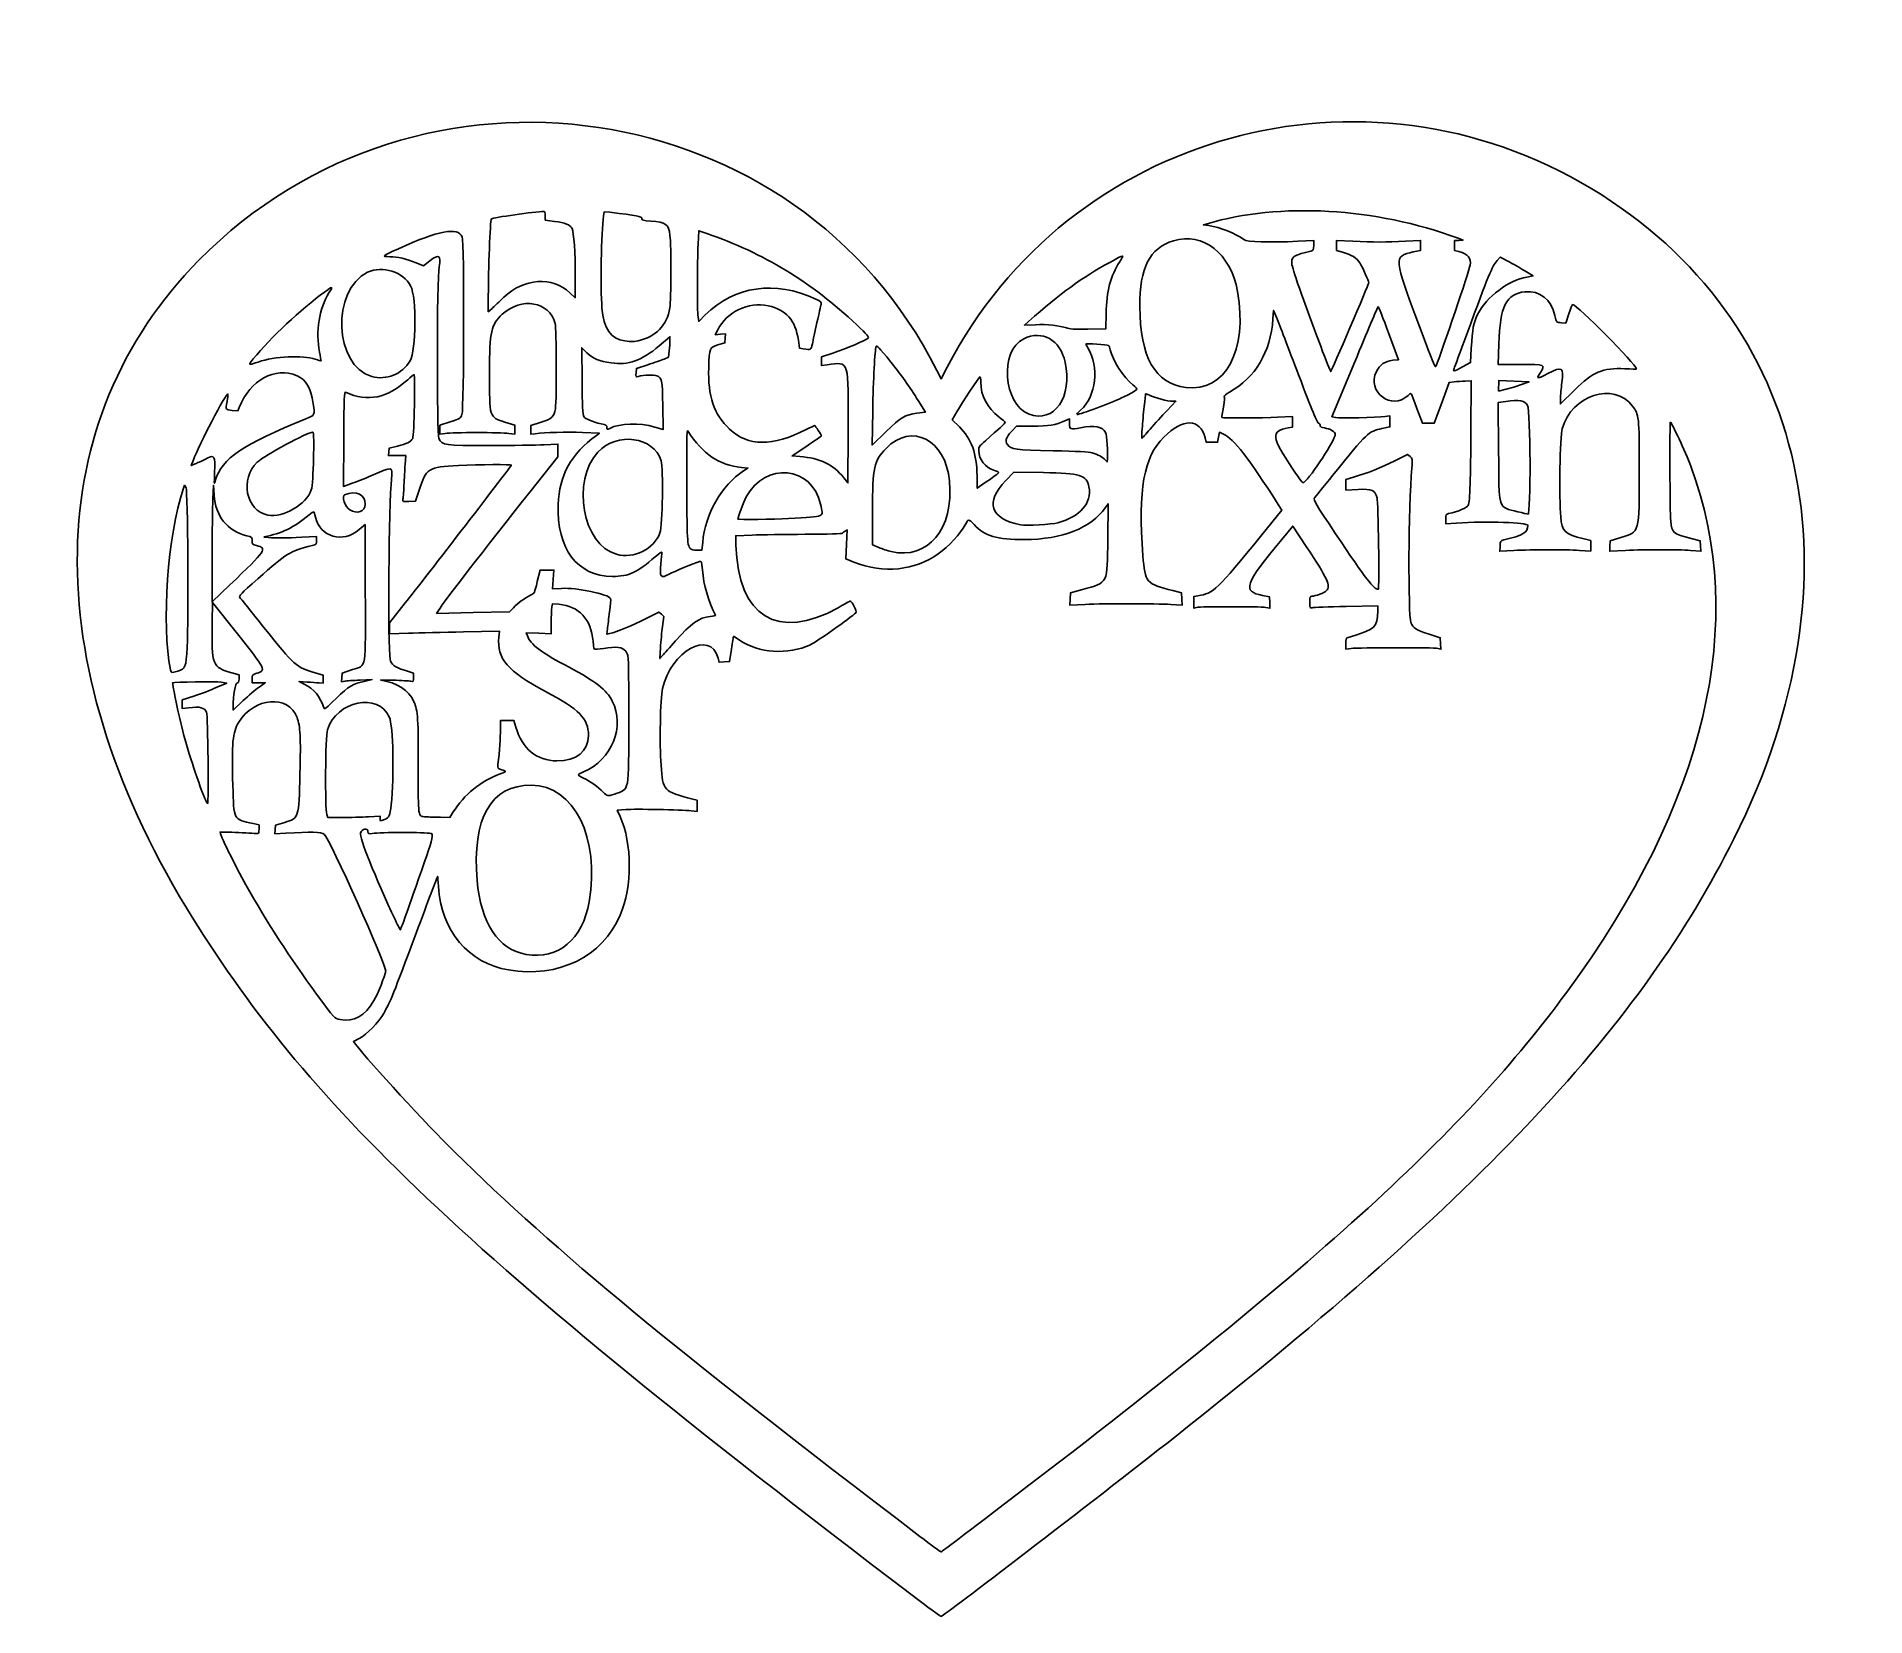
# Model space of a CAD drawing. Header units: centimetres. Extents: x -6 to 6.1, y -4.9 to 5.5.
import ezdxf

# ---------------------------------------------------------------- set-up
doc = ezdxf.new("R2010")
doc.units = ezdxf.units.CM
doc.header["$MEASUREMENT"] = 0
doc.layers.add('Layer 1', color=7, linetype='Continuous')

msp = doc.modelspace()

# ---------------------------------------------------------------- linework, layer by layer
at = {"layer": 'Layer 1'}
for points, knots in [([(-0.18923, -4.80376), (-0.08791, -4.88075), (-0.00212, -4.94374), (0.00144, -4.94374), (0.00144, -4.94374), (0.01665, -4.94374), (0.99181, -4.19537), (1.54807, -3.75683), (1.54807, -3.75683), (3.59215, -2.14528), (4.62999, -1.03522), (5.2482, 0.20083), (5.2482, 0.20083), (6.11815, 1.94019), (5.74821, 3.63042), (4.30693, 4.50143), (4.30693, 4.50143), (2.80066, 5.41173), (0.84827, 4.87161), (0.04256, 3.3217), (0.04256, 3.3217), (0.04256, 3.3217), (0.00155, 3.24284), (0.00155, 3.24284), (0.00155, 3.24284), (0.00155, 3.24284), (-0.02639, 3.29855), (-0.02639, 3.29855), (-0.02639, 3.29855), (-0.94677, 5.13391), (-3.44957, 5.50781), (-4.90877, 4.02793), (-4.90877, 4.02793), (-5.9524, 2.96952), (-5.98276, 1.37637), (-4.99042, -0.25694), (-4.99042, -0.25694), (-4.20179, -1.55496), (-3.13383, -2.56633), (-0.18923, -4.80376)], [0, 0, 0, 0, 0.09090909, 0.09090909, 0.09090909, 0.09090909, 0.18181818, 0.18181818, 0.18181818, 0.18181818, 0.27272727, 0.27272727, 0.27272727, 0.27272727, 0.36363636, 0.36363636, 0.36363636, 0.36363636, 0.45454545, 0.45454545, 0.45454545, 0.45454545, 0.54545455, 0.54545455, 0.54545455, 0.54545455, 0.63636364, 0.63636364, 0.63636364, 0.63636364, 0.72727273, 0.72727273, 0.72727273, 0.72727273, 0.81818182, 0.81818182, 0.81818182, 0.81818182, 1, 1, 1, 1]), ([(2.51426, 3.45906), (2.36299, 3.86452), (2.32187, 3.98344), (2.32187, 4.0152), (2.32187, 4.0152), (2.32187, 4.0527), (2.34157, 4.06404), (2.44918, 4.08844), (2.44918, 4.08844), (2.46608, 4.09227), (2.46738, 4.09494), (2.46738, 4.12594), (2.46738, 4.12594), (2.46738, 4.12594), (2.46738, 4.15931), (2.46738, 4.15931), (2.46738, 4.15931), (2.46738, 4.15931), (2.36321, 4.15392), (2.36321, 4.15392), (2.36321, 4.15392), (2.17554, 4.14422), (2.02463, 4.14877), (2.00474, 4.16474), (2.00474, 4.16474), (1.95498, 4.20465), (1.84556, 4.24831), (1.77286, 4.25727), (1.77286, 4.25727), (1.77286, 4.25727), (1.73646, 4.26175), (1.73646, 4.26175), (1.73646, 4.26175), (1.73646, 4.26175), (1.76293, 4.26967), (1.76293, 4.26967), (1.76293, 4.26967), (2.24087, 4.41288), (2.87531, 4.37631), (3.42318, 4.17398), (3.42318, 4.17398), (3.42318, 4.17398), (3.45626, 4.16176), (3.45626, 4.16176), (3.45626, 4.16176), (3.45626, 4.16176), (3.42815, 4.15973), (3.42815, 4.15973), (3.42815, 4.15973), (3.42815, 4.15973), (3.40004, 4.1577), (3.40004, 4.1577), (3.40004, 4.1577), (3.40004, 4.1577), (3.40004, 4.12526), (3.40004, 4.12526), (3.40004, 4.12526), (3.40004, 4.12526), (3.40004, 4.09282), (3.40004, 4.09282), (3.40004, 4.09282), (3.40004, 4.09282), (3.42815, 4.08526), (3.42815, 4.08526), (3.42815, 4.08526), (3.49055, 4.06847), (3.5116, 4.04297), (3.50283, 3.99486), (3.50283, 3.99486), (3.49515, 3.95271), (3.32003, 3.43588), (3.2773, 3.32926), (3.2773, 3.32926), (3.27129, 3.31419), (3.26723, 3.32381), (3.16763, 3.5896), (3.16763, 3.5896), (2.99497, 4.05048), (2.99471, 4.0535), (3.126, 4.08271), (3.126, 4.08271), (3.126, 4.08271), (3.17514, 4.09364), (3.17514, 4.09364), (3.17514, 4.09364), (3.17514, 4.09364), (3.17514, 4.12668), (3.17514, 4.12668), (3.17514, 4.12668), (3.17514, 4.12668), (3.17514, 4.15972), (3.17514, 4.15972), (3.17514, 4.15972), (3.17514, 4.15972), (3.07427, 4.15413), (3.07427, 4.15413), (3.07427, 4.15413), (2.94691, 4.14707), (2.86258, 4.14707), (2.727, 4.15414), (2.727, 4.15414), (2.727, 4.15414), (2.61953, 4.15974), (2.61953, 4.15974), (2.61953, 4.15974), (2.61953, 4.15974), (2.61953, 4.12621), (2.61953, 4.12621), (2.61953, 4.12621), (2.61953, 4.12621), (2.61953, 4.09268), (2.61953, 4.09268), (2.61953, 4.09268), (2.61953, 4.09268), (2.65754, 4.08184), (2.65754, 4.08184), (2.65754, 4.08184), (2.71625, 4.06509), (2.75316, 4.04243), (2.77272, 4.01108), (2.77272, 4.01108), (2.79115, 3.98159), (2.83108, 3.89113), (2.83134, 3.8783), (2.83134, 3.8783), (2.83156, 3.86781), (2.58493, 3.29193), (2.58027, 3.29204), (2.58027, 3.29204), (2.57821, 3.29209), (2.54849, 3.36725), (2.51426, 3.45906)], [0, 0, 0, 0, 0.02941176, 0.02941176, 0.02941176, 0.02941176, 0.05882353, 0.05882353, 0.05882353, 0.05882353, 0.08823529, 0.08823529, 0.08823529, 0.08823529, 0.11764706, 0.11764706, 0.11764706, 0.11764706, 0.14705882, 0.14705882, 0.14705882, 0.14705882, 0.17647059, 0.17647059, 0.17647059, 0.17647059, 0.20588235, 0.20588235, 0.20588235, 0.20588235, 0.23529412, 0.23529412, 0.23529412, 0.23529412, 0.26470588, 0.26470588, 0.26470588, 0.26470588, 0.29411765, 0.29411765, 0.29411765, 0.29411765, 0.32352941, 0.32352941, 0.32352941, 0.32352941, 0.35294118, 0.35294118, 0.35294118, 0.35294118, 0.38235294, 0.38235294, 0.38235294, 0.38235294, 0.41176471, 0.41176471, 0.41176471, 0.41176471, 0.44117647, 0.44117647, 0.44117647, 0.44117647, 0.47058824, 0.47058824, 0.47058824, 0.47058824, 0.5, 0.5, 0.5, 0.5, 0.52941176, 0.52941176, 0.52941176, 0.52941176, 0.55882353, 0.55882353, 0.55882353, 0.55882353, 0.58823529, 0.58823529, 0.58823529, 0.58823529, 0.61764706, 0.61764706, 0.61764706, 0.61764706, 0.64705882, 0.64705882, 0.64705882, 0.64705882, 0.67647059, 0.67647059, 0.67647059, 0.67647059, 0.70588235, 0.70588235, 0.70588235, 0.70588235, 0.73529412, 0.73529412, 0.73529412, 0.73529412, 0.76470588, 0.76470588, 0.76470588, 0.76470588, 0.79411765, 0.79411765, 0.79411765, 0.79411765, 0.82352941, 0.82352941, 0.82352941, 0.82352941, 0.85294118, 0.85294118, 0.85294118, 0.85294118, 0.88235294, 0.88235294, 0.88235294, 0.88235294, 0.91176471, 0.91176471, 0.91176471, 0.91176471, 0.94117647, 0.94117647, 0.94117647, 0.94117647, 1, 1, 1, 1]), ([(-1.85442, 1.4662), (-1.85214, 1.50622), (-1.84613, 1.56873), (-1.8411, 1.60511), (-1.8411, 1.60511), (-1.8411, 1.60511), (-1.83193, 1.67123), (-1.83193, 1.67123), (-1.83193, 1.67123), (-1.83193, 1.67123), (-1.84838, 1.68577), (-1.84838, 1.68577), (-1.84838, 1.68577), (-1.84838, 1.68577), (-1.86481, 1.7003), (-1.86481, 1.7003), (-1.86481, 1.7003), (-1.86481, 1.7003), (-1.95329, 1.6554), (-1.95329, 1.6554), (-1.95329, 1.6554), (-2.03349, 1.6147), (-2.14314, 1.56994), (-2.191, 1.55837), (-2.191, 1.55837), (-2.191, 1.55837), (-2.20952, 1.55389), (-2.20952, 1.55389), (-2.20952, 1.55389), (-2.20952, 1.55389), (-2.2054, 1.58942), (-2.2054, 1.58942), (-2.2054, 1.58942), (-2.20314, 1.60895), (-2.19676, 1.66003), (-2.19123, 1.7029), (-2.19123, 1.7029), (-2.1857, 1.74577), (-2.18276, 1.78505), (-2.18474, 1.79019), (-2.18474, 1.79019), (-2.19557, 1.81838), (-2.41232, 1.86334), (-2.50915, 1.85744), (-2.50915, 1.85744), (-2.50915, 1.85744), (-2.56799, 1.85389), (-2.56799, 1.85389), (-2.56799, 1.85389), (-2.56799, 1.85389), (-2.5639, 1.91634), (-2.5639, 1.91634), (-2.5639, 1.91634), (-2.5639, 1.91634), (-2.55978, 1.97883), (-2.55978, 1.97883), (-2.55978, 1.97883), (-2.55978, 1.97883), (-2.60525, 1.97883), (-2.60525, 1.97883), (-2.60525, 1.97883), (-2.60525, 1.97883), (-2.65074, 1.97883), (-2.65074, 1.97883), (-2.65074, 1.97883), (-2.65074, 1.97883), (-2.66945, 1.90212), (-2.66945, 1.90212), (-2.66945, 1.90212), (-2.68814, 1.82547), (-2.68816, 1.82538), (-2.71475, 1.81192), (-2.71475, 1.81192), (-2.75694, 1.7905), (-2.79803, 1.76039), (-2.82699, 1.72965), (-2.82699, 1.72965), (-2.82699, 1.72965), (-2.85377, 1.70123), (-2.85377, 1.70123), (-2.85377, 1.70123), (-2.85377, 1.70123), (-3.09503, 1.69672), (-3.09503, 1.69672), (-3.09503, 1.69672), (-3.09503, 1.69672), (-3.33628, 1.69223), (-3.33628, 1.69223), (-3.33628, 1.69223), (-3.33628, 1.69223), (-3.32384, 1.71151), (-3.32384, 1.71151), (-3.32384, 1.71151), (-3.28086, 1.77808), (-3.02396, 2.11063), (-2.71915, 2.49427), (-2.71915, 2.49427), (-2.71915, 2.49427), (-2.53297, 2.7286), (-2.53297, 2.7286), (-2.53297, 2.7286), (-2.53297, 2.7286), (-2.53297, 2.77038), (-2.53297, 2.77038), (-2.53297, 2.77038), (-2.53297, 2.77038), (-2.53297, 2.81216), (-2.53297, 2.81216), (-2.53297, 2.81216), (-2.53297, 2.81216), (-2.62393, 2.80725), (-2.62393, 2.80725), (-2.62393, 2.80725), (-2.67394, 2.80455), (-2.83692, 2.80234), (-2.98607, 2.80234), (-2.98607, 2.80234), (-3.28827, 2.80234), (-3.29761, 2.80363), (-3.32011, 2.84864), (-3.32011, 2.84864), (-3.33497, 2.87835), (-3.33407, 3.90771), (-3.31912, 3.98527), (-3.31912, 3.98527), (-3.30434, 4.06194), (-3.31992, 4.07171), (-3.38084, 4.02401), (-3.38084, 4.02401), (-3.38084, 4.02401), (-3.42264, 3.99128), (-3.42264, 3.99128), (-3.42264, 3.99128), (-3.42264, 3.99128), (-3.47014, 4.01033), (-3.47014, 4.01033), (-3.47014, 4.01033), (-3.53801, 4.03755), (-3.5946, 4.05092), (-3.64545, 4.05176), (-3.64545, 4.05176), (-3.70056, 4.05267), (-3.70009, 4.0531), (-3.58734, 4.10466), (-3.58734, 4.10466), (-3.32386, 4.22514), (-3.19548, 4.24917), (-3.16628, 4.18345), (-3.16628, 4.18345), (-3.15289, 4.15332), (-3.15449, 3.04334), (-3.16798, 3.00739), (-3.16798, 3.00739), (-3.17769, 2.98148), (-3.17931, 2.98047), (-3.24569, 2.95873), (-3.24569, 2.95873), (-3.24569, 2.95873), (-3.3135, 2.93652), (-3.3135, 2.93652), (-3.3135, 2.93652), (-3.3135, 2.93652), (-3.3135, 2.90723), (-3.3135, 2.90723), (-3.3135, 2.90723), (-3.3135, 2.90723), (-3.3135, 2.87795), (-3.3135, 2.87795), (-3.3135, 2.87795), (-3.3135, 2.87795), (-3.27877, 2.88292), (-3.27877, 2.88292), (-3.27877, 2.88292), (-3.23228, 2.88958), (-2.91084, 2.88965), (-2.85874, 2.88301), (-2.85874, 2.88301), (-2.85874, 2.88301), (-2.81739, 2.87775), (-2.81739, 2.87775), (-2.81739, 2.87775), (-2.81739, 2.87775), (-2.81739, 2.90733), (-2.81739, 2.90733), (-2.81739, 2.90733), (-2.81739, 2.90733), (-2.81739, 2.93691), (-2.81739, 2.93691), (-2.81739, 2.93691), (-2.81739, 2.93691), (-2.88343, 2.95742), (-2.88343, 2.95742), (-2.88343, 2.95742), (-2.98874, 2.99014), (-2.98619, 2.98187), (-2.98584, 3.28851), (-2.98584, 3.28851), (-2.98553, 3.55852), (-2.976, 3.60147), (-2.90115, 3.67047), (-2.90115, 3.67047), (-2.77421, 3.78746), (-2.5897, 3.75518), (-2.55154, 3.60931), (-2.55154, 3.60931), (-2.54245, 3.57451), (-2.54096, 3.11843), (-2.54971, 3.04492), (-2.54971, 3.04492), (-2.55569, 2.99452), (-2.57443, 2.97767), (-2.65038, 2.95428), (-2.65038, 2.95428), (-2.65038, 2.95428), (-2.71156, 2.93545), (-2.71156, 2.93545), (-2.71156, 2.93545), (-2.71156, 2.93545), (-2.71156, 2.90618), (-2.71156, 2.90618), (-2.71156, 2.90618), (-2.71156, 2.90618), (-2.71156, 2.8769), (-2.71156, 2.8769), (-2.71156, 2.8769), (-2.71156, 2.8769), (-2.68345, 2.88077), (-2.68345, 2.88077), (-2.68345, 2.88077), (-2.61967, 2.88956), (-2.47571, 2.89304), (-2.37058, 2.88835), (-2.37058, 2.88835), (-2.37058, 2.88835), (-2.25848, 2.88334), (-2.25848, 2.88334), (-2.25848, 2.88334), (-2.25848, 2.88334), (-2.27773, 2.86929), (-2.27773, 2.86929), (-2.27773, 2.86929), (-2.44856, 2.74475), (-2.52343, 2.6096), (-2.531, 2.41208), (-2.531, 2.41208), (-2.5422, 2.11966), (-2.40422, 1.93666), (-2.17249, 1.93666), (-2.17249, 1.93666), (-2.06375, 1.93664), (-2.00767, 1.96235), (-1.8897, 2.0662), (-1.8897, 2.0662), (-1.86044, 2.09197), (-1.84505, 2.10182), (-1.84505, 2.09482), (-1.84505, 2.09482), (-1.84505, 2.08895), (-1.84824, 2.05554), (-1.85214, 2.02057), (-1.85214, 2.02057), (-1.86188, 1.93325), (-1.85234, 1.921), (-1.79801, 1.95117), (-1.79801, 1.95117), (-1.76629, 1.96878), (-1.63333, 2.02373), (-1.59597, 2.03468), (-1.59597, 2.03468), (-1.58233, 2.03866), (-1.58149, 2.03623), (-1.57714, 1.98072), (-1.57714, 1.98072), (-1.56899, 1.87728), (-1.53898, 1.7745), (-1.48951, 1.68046), (-1.48951, 1.68046), (-1.48835, 1.67823), (-1.50436, 1.67442), (-1.52507, 1.672), (-1.52507, 1.672), (-1.59994, 1.66319), (-1.65261, 1.62616), (-1.75463, 1.51062), (-1.75463, 1.51062), (-1.79163, 1.46868), (-1.83015, 1.42516), (-1.84026, 1.4139), (-1.84026, 1.4139), (-1.84026, 1.4139), (-1.8586, 1.39344), (-1.8586, 1.39344), (-1.8586, 1.39344), (-1.8586, 1.39344), (-1.85442, 1.4662), (-1.85442, 1.4662)], [0, 0, 0, 0, 0.01333333, 0.01333333, 0.01333333, 0.01333333, 0.02666667, 0.02666667, 0.02666667, 0.02666667, 0.04, 0.04, 0.04, 0.04, 0.05333333, 0.05333333, 0.05333333, 0.05333333, 0.06666667, 0.06666667, 0.06666667, 0.06666667, 0.08, 0.08, 0.08, 0.08, 0.09333333, 0.09333333, 0.09333333, 0.09333333, 0.10666667, 0.10666667, 0.10666667, 0.10666667, 0.12, 0.12, 0.12, 0.12, 0.13333333, 0.13333333, 0.13333333, 0.13333333, 0.14666667, 0.14666667, 0.14666667, 0.14666667, 0.16, 0.16, 0.16, 0.16, 0.17333333, 0.17333333, 0.17333333, 0.17333333, 0.18666667, 0.18666667, 0.18666667, 0.18666667, 0.2, 0.2, 0.2, 0.2, 0.21333333, 0.21333333, 0.21333333, 0.21333333, 0.22666667, 0.22666667, 0.22666667, 0.22666667, 0.24, 0.24, 0.24, 0.24, 0.25333333, 0.25333333, 0.25333333, 0.25333333, 0.26666667, 0.26666667, 0.26666667, 0.26666667, 0.28, 0.28, 0.28, 0.28, 0.29333333, 0.29333333, 0.29333333, 0.29333333, 0.30666667, 0.30666667, 0.30666667, 0.30666667, 0.32, 0.32, 0.32, 0.32, 0.33333333, 0.33333333, 0.33333333, 0.33333333, 0.34666667, 0.34666667, 0.34666667, 0.34666667, 0.36, 0.36, 0.36, 0.36, 0.37333333, 0.37333333, 0.37333333, 0.37333333, 0.38666667, 0.38666667, 0.38666667, 0.38666667, 0.4, 0.4, 0.4, 0.4, 0.41333333, 0.41333333, 0.41333333, 0.41333333, 0.42666667, 0.42666667, 0.42666667, 0.42666667, 0.44, 0.44, 0.44, 0.44, 0.45333333, 0.45333333, 0.45333333, 0.45333333, 0.46666667, 0.46666667, 0.46666667, 0.46666667, 0.48, 0.48, 0.48, 0.48, 0.49333333, 0.49333333, 0.49333333, 0.49333333, 0.50666667, 0.50666667, 0.50666667, 0.50666667, 0.52, 0.52, 0.52, 0.52, 0.53333333, 0.53333333, 0.53333333, 0.53333333, 0.54666667, 0.54666667, 0.54666667, 0.54666667, 0.56, 0.56, 0.56, 0.56, 0.57333333, 0.57333333, 0.57333333, 0.57333333, 0.58666667, 0.58666667, 0.58666667, 0.58666667, 0.6, 0.6, 0.6, 0.6, 0.61333333, 0.61333333, 0.61333333, 0.61333333, 0.62666667, 0.62666667, 0.62666667, 0.62666667, 0.64, 0.64, 0.64, 0.64, 0.65333333, 0.65333333, 0.65333333, 0.65333333, 0.66666667, 0.66666667, 0.66666667, 0.66666667, 0.68, 0.68, 0.68, 0.68, 0.69333333, 0.69333333, 0.69333333, 0.69333333, 0.70666667, 0.70666667, 0.70666667, 0.70666667, 0.72, 0.72, 0.72, 0.72, 0.73333333, 0.73333333, 0.73333333, 0.73333333, 0.74666667, 0.74666667, 0.74666667, 0.74666667, 0.76, 0.76, 0.76, 0.76, 0.77333333, 0.77333333, 0.77333333, 0.77333333, 0.78666667, 0.78666667, 0.78666667, 0.78666667, 0.8, 0.8, 0.8, 0.8, 0.81333333, 0.81333333, 0.81333333, 0.81333333, 0.82666667, 0.82666667, 0.82666667, 0.82666667, 0.84, 0.84, 0.84, 0.84, 0.85333333, 0.85333333, 0.85333333, 0.85333333, 0.86666667, 0.86666667, 0.86666667, 0.86666667, 0.88, 0.88, 0.88, 0.88, 0.89333333, 0.89333333, 0.89333333, 0.89333333, 0.90666667, 0.90666667, 0.90666667, 0.90666667, 0.92, 0.92, 0.92, 0.92, 0.93333333, 0.93333333, 0.93333333, 0.93333333, 0.94666667, 0.94666667, 0.94666667, 0.94666667, 0.96, 0.96, 0.96, 0.96, 0.97333333, 0.97333333, 0.97333333, 0.97333333, 1, 1, 1, 1]), ([(-2.99373, 3.79586), (-2.99368, 3.95511), (-2.98068, 4.29402), (-2.97437, 4.30037), (-2.97437, 4.30037), (-2.9644, 4.3104), (-2.68483, 4.35113), (-2.62593, 4.35113), (-2.62593, 4.35113), (-2.61947, 4.35113), (-2.61673, 4.34252), (-2.61673, 4.32223), (-2.61673, 4.32223), (-2.61673, 4.32223), (-2.61673, 4.29333), (-2.61673, 4.29333), (-2.61673, 4.29333), (-2.61673, 4.29333), (-2.55555, 4.28554), (-2.55555, 4.28554), (-2.55555, 4.28554), (-2.48516, 4.27657), (-2.45158, 4.26266), (-2.43967, 4.23752), (-2.43967, 4.23752), (-2.42753, 4.21196), (-2.41861, 4.07779), (-2.41845, 3.91857), (-2.41845, 3.91857), (-2.41845, 3.91857), (-2.4183, 3.78036), (-2.4183, 3.78036), (-2.4183, 3.78036), (-2.4183, 3.78036), (-2.4533, 3.81348), (-2.4533, 3.81348), (-2.4533, 3.81348), (-2.56828, 3.92221), (-2.75886, 3.9093), (-2.89046, 3.78387), (-2.89046, 3.78387), (-2.92001, 3.75571), (-2.95534, 3.72241), (-2.96897, 3.70987), (-2.96897, 3.70987), (-2.96897, 3.70987), (-2.99376, 3.68708), (-2.99376, 3.68708), (-2.99376, 3.68708), (-2.99376, 3.68708), (-2.99373, 3.79586), (-2.99373, 3.79586)], [0, 0, 0, 0, 0.07142857, 0.07142857, 0.07142857, 0.07142857, 0.14285714, 0.14285714, 0.14285714, 0.14285714, 0.21428571, 0.21428571, 0.21428571, 0.21428571, 0.28571429, 0.28571429, 0.28571429, 0.28571429, 0.35714286, 0.35714286, 0.35714286, 0.35714286, 0.42857143, 0.42857143, 0.42857143, 0.42857143, 0.5, 0.5, 0.5, 0.5, 0.57142857, 0.57142857, 0.57142857, 0.57142857, 0.64285714, 0.64285714, 0.64285714, 0.64285714, 0.71428571, 0.71428571, 0.71428571, 0.71428571, 0.78571429, 0.78571429, 0.78571429, 0.78571429, 0.85714286, 0.85714286, 0.85714286, 0.85714286, 1, 1, 1, 1]), ([(-2.08968, 3.49478), (-2.18465, 3.50897), (-2.23037, 3.57431), (-2.2418, 3.7122), (-2.2418, 3.7122), (-2.25309, 3.84823), (-2.24666, 4.21362), (-2.23111, 4.32073), (-2.23111, 4.32073), (-2.23111, 4.32073), (-2.22696, 4.34922), (-2.22696, 4.34922), (-2.22696, 4.34922), (-2.22696, 4.34922), (-2.18973, 4.34512), (-2.18973, 4.34512), (-2.18973, 4.34512), (-2.01007, 4.32534), (-1.97722, 4.31879), (-1.97722, 4.30271), (-1.97722, 4.30271), (-1.97722, 4.29262), (-1.96887, 4.2903), (-1.91936, 4.28665), (-1.91936, 4.28665), (-1.81582, 4.27903), (-1.80154, 4.26848), (-1.79171, 4.19241), (-1.79171, 4.19241), (-1.78347, 4.12844), (-1.78404, 3.7655), (-1.79248, 3.71347), (-1.79248, 3.71347), (-1.81113, 3.59817), (-1.88615, 3.52043), (-2.00237, 3.49595), (-2.00237, 3.49595), (-2.03993, 3.48804), (-2.04413, 3.48798), (-2.08968, 3.49478)], [0, 0, 0, 0, 0.09090909, 0.09090909, 0.09090909, 0.09090909, 0.18181818, 0.18181818, 0.18181818, 0.18181818, 0.27272727, 0.27272727, 0.27272727, 0.27272727, 0.36363636, 0.36363636, 0.36363636, 0.36363636, 0.45454545, 0.45454545, 0.45454545, 0.45454545, 0.54545455, 0.54545455, 0.54545455, 0.54545455, 0.63636364, 0.63636364, 0.63636364, 0.63636364, 0.72727273, 0.72727273, 0.72727273, 0.72727273, 0.81818182, 0.81818182, 0.81818182, 0.81818182, 1, 1, 1, 1]), ([(-0.64206, 2.58956), (-0.71219, 2.67762), (-0.7986, 2.71935), (-0.93156, 2.72934), (-0.93156, 2.72934), (-0.93156, 2.72934), (-0.98425, 2.7333), (-0.98425, 2.7333), (-0.98425, 2.7333), (-0.98425, 2.7333), (-0.88714, 2.79836), (-0.88714, 2.79836), (-0.88714, 2.79836), (-0.83374, 2.83414), (-0.79005, 2.8646), (-0.79005, 2.86605), (-0.79005, 2.86605), (-0.79005, 2.87076), (-0.83078, 2.93504), (-0.83377, 2.93504), (-0.83377, 2.93504), (-0.83535, 2.93504), (-0.86069, 2.92295), (-0.8901, 2.90816), (-0.8901, 2.90816), (-1.11579, 2.79469), (-1.27466, 2.79567), (-1.39762, 2.91126), (-1.39762, 2.91126), (-1.50009, 3.0076), (-1.54237, 3.13156), (-1.5354, 3.31538), (-1.5354, 3.31538), (-1.53024, 3.45171), (-1.53055, 3.45098), (-1.47422, 3.46785), (-1.47422, 3.46785), (-1.47422, 3.46785), (-1.42835, 3.48157), (-1.42835, 3.48157), (-1.42835, 3.48157), (-1.42835, 3.48157), (-1.42638, 3.51164), (-1.42638, 3.51164), (-1.42638, 3.51164), (-1.42638, 3.51164), (-1.4244, 3.5417), (-1.4244, 3.5417), (-1.4244, 3.5417), (-1.4244, 3.5417), (-1.45835, 3.53844), (-1.45835, 3.53844), (-1.45835, 3.53844), (-1.45835, 3.53844), (-1.49233, 3.53518), (-1.49233, 3.53518), (-1.49233, 3.53518), (-1.49233, 3.53518), (-1.47591, 3.56749), (-1.47591, 3.56749), (-1.47591, 3.56749), (-1.41489, 3.68766), (-1.27477, 3.75434), (-1.1421, 3.72635), (-1.1421, 3.72635), (-1.02283, 3.70119), (-0.96142, 3.63158), (-0.94214, 3.49969), (-0.94214, 3.49969), (-0.94214, 3.49969), (-0.93427, 3.44589), (-0.93427, 3.44589), (-0.93427, 3.44589), (-0.93427, 3.44589), (-0.91011, 3.44189), (-0.91011, 3.44189), (-0.91011, 3.44189), (-0.85923, 3.43347), (-0.85781, 3.43425), (-0.84957, 3.47578), (-0.84957, 3.47578), (-0.84542, 3.4967), (-0.83168, 3.55995), (-0.81904, 3.61634), (-0.81904, 3.61634), (-0.80639, 3.67273), (-0.7944, 3.7267), (-0.79239, 3.73627), (-0.79239, 3.73627), (-0.78904, 3.75217), (-0.79203, 3.75521), (-0.82742, 3.77153), (-0.82742, 3.77153), (-1.09846, 3.89667), (-1.36195, 3.85861), (-1.55809, 3.66598), (-1.55809, 3.66598), (-1.55809, 3.66598), (-1.60184, 3.62301), (-1.60184, 3.62301), (-1.60184, 3.62301), (-1.60184, 3.62301), (-1.60604, 3.65367), (-1.60604, 3.65367), (-1.60604, 3.65367), (-1.61154, 3.69367), (-1.61146, 4.01884), (-1.60596, 4.13379), (-1.60596, 4.13379), (-1.60596, 4.13379), (-1.60167, 4.22338), (-1.60167, 4.22338), (-1.60167, 4.22338), (-1.60167, 4.22338), (-1.54807, 4.205), (-1.54807, 4.205), (-1.54807, 4.205), (-1.1743, 4.0768), (-0.85496, 3.88248), (-0.55643, 3.60157), (-0.55643, 3.60157), (-0.48562, 3.53493), (-0.47312, 3.52033), (-0.48051, 3.51294), (-0.48051, 3.51294), (-0.49369, 3.49975), (-0.62602, 3.44359), (-0.7134, 3.41408), (-0.7134, 3.41408), (-0.7134, 3.41408), (-0.79005, 3.3882), (-0.79005, 3.3882), (-0.79005, 3.3882), (-0.79005, 3.3882), (-0.79005, 3.36), (-0.79005, 3.36), (-0.79005, 3.36), (-0.79005, 3.36), (-0.79005, 3.3318), (-0.79005, 3.3318), (-0.79005, 3.3318), (-0.79005, 3.3318), (-0.75201, 3.33682), (-0.75201, 3.33682), (-0.75201, 3.33682), (-0.60379, 3.35638), (-0.60988, 3.37603), (-0.61279, 2.88902), (-0.61279, 2.88902), (-0.61279, 2.88902), (-0.61476, 2.55527), (-0.61476, 2.55527), (-0.61476, 2.55527), (-0.61476, 2.55527), (-0.64206, 2.58956), (-0.64206, 2.58956)], [0, 0, 0, 0, 0.025, 0.025, 0.025, 0.025, 0.05, 0.05, 0.05, 0.05, 0.075, 0.075, 0.075, 0.075, 0.1, 0.1, 0.1, 0.1, 0.125, 0.125, 0.125, 0.125, 0.15, 0.15, 0.15, 0.15, 0.175, 0.175, 0.175, 0.175, 0.2, 0.2, 0.2, 0.2, 0.225, 0.225, 0.225, 0.225, 0.25, 0.25, 0.25, 0.25, 0.275, 0.275, 0.275, 0.275, 0.3, 0.3, 0.3, 0.3, 0.325, 0.325, 0.325, 0.325, 0.35, 0.35, 0.35, 0.35, 0.375, 0.375, 0.375, 0.375, 0.4, 0.4, 0.4, 0.4, 0.425, 0.425, 0.425, 0.425, 0.45, 0.45, 0.45, 0.45, 0.475, 0.475, 0.475, 0.475, 0.5, 0.5, 0.5, 0.5, 0.525, 0.525, 0.525, 0.525, 0.55, 0.55, 0.55, 0.55, 0.575, 0.575, 0.575, 0.575, 0.6, 0.6, 0.6, 0.6, 0.625, 0.625, 0.625, 0.625, 0.65, 0.65, 0.65, 0.65, 0.675, 0.675, 0.675, 0.675, 0.7, 0.7, 0.7, 0.7, 0.725, 0.725, 0.725, 0.725, 0.75, 0.75, 0.75, 0.75, 0.775, 0.775, 0.775, 0.775, 0.8, 0.8, 0.8, 0.8, 0.825, 0.825, 0.825, 0.825, 0.85, 0.85, 0.85, 0.85, 0.875, 0.875, 0.875, 0.875, 0.9, 0.9, 0.9, 0.9, 0.925, 0.925, 0.925, 0.925, 0.95, 0.95, 0.95, 0.95, 1, 1, 1, 1]), ([(1.62069, 3.18714), (1.41788, 3.21306), (1.31815, 3.38871), (1.31696, 3.72216), (1.31696, 3.72216), (1.31603, 3.98042), (1.38097, 4.10751), (1.5391, 4.15689), (1.5391, 4.15689), (1.73507, 4.21808), (1.91925, 4.07262), (1.96393, 3.82138), (1.96393, 3.82138), (2.03338, 3.43072), (1.88338, 3.15356), (1.62069, 3.18714)], [0, 0, 0, 0, 0.2, 0.2, 0.2, 0.2, 0.4, 0.4, 0.4, 0.4, 0.6, 0.6, 0.6, 0.6, 1, 1, 1, 1]), ([(-3.76495, 3.2595), (-4.01406, 3.32929), (-4.03409, 3.83226), (-3.7924, 3.94844), (-3.7924, 3.94844), (-3.6948, 3.99535), (-3.55488, 3.95113), (-3.50759, 3.85843), (-3.50759, 3.85843), (-3.46728, 3.77942), (-3.47029, 3.43346), (-3.5119, 3.36271), (-3.5119, 3.36271), (-3.56382, 3.27444), (-3.66743, 3.23218), (-3.76495, 3.2595)], [0, 0, 0, 0, 0.2, 0.2, 0.2, 0.2, 0.4, 0.4, 0.4, 0.4, 0.6, 0.6, 0.6, 0.6, 1, 1, 1, 1]), ([(0.8314, 3.58005), (0.78884, 3.59581), (0.70265, 3.60497), (0.62648, 3.60183), (0.62648, 3.60183), (0.62648, 3.60183), (0.55321, 3.59881), (0.55321, 3.59881), (0.55321, 3.59881), (0.55321, 3.59881), (0.58005, 3.6225), (0.58005, 3.6225), (0.58005, 3.6225), (0.79567, 3.81269), (0.93051, 3.91061), (1.12259, 4.0165), (1.12259, 4.0165), (1.21703, 4.06855), (1.21717, 4.06855), (1.18291, 4.01654), (1.18291, 4.01654), (1.12364, 3.92652), (1.0964, 3.82251), (1.09372, 3.67595), (1.09372, 3.67595), (1.09372, 3.67595), (1.09183, 3.57342), (1.09183, 3.57342), (1.09183, 3.57342), (1.09183, 3.57342), (0.97398, 3.57216), (0.97398, 3.57216), (0.97398, 3.57216), (0.88725, 3.57123), (0.84957, 3.57332), (0.8314, 3.58005)], [0, 0, 0, 0, 0.1, 0.1, 0.1, 0.1, 0.2, 0.2, 0.2, 0.2, 0.3, 0.3, 0.3, 0.3, 0.4, 0.4, 0.4, 0.4, 0.5, 0.5, 0.5, 0.5, 0.6, 0.6, 0.6, 0.6, 0.7, 0.7, 0.7, 0.7, 0.8, 0.8, 0.8, 0.8, 1, 1, 1, 1]), ([(3.39705, 3.3128), (3.40086, 3.32281), (3.43837, 3.42475), (3.48039, 3.53935), (3.48039, 3.53935), (3.62706, 3.93946), (3.64574, 3.98459), (3.68159, 4.02539), (3.68159, 4.02539), (3.68159, 4.02539), (3.7021, 4.04878), (3.7021, 4.04878), (3.7021, 4.04878), (3.7021, 4.04878), (3.76589, 4.01445), (3.76589, 4.01445), (3.76589, 4.01445), (3.80094, 3.99556), (3.84985, 3.9676), (3.87454, 3.95231), (3.87454, 3.95231), (3.87454, 3.95231), (3.91947, 3.9245), (3.91947, 3.9245), (3.91947, 3.9245), (3.91947, 3.9245), (3.87787, 3.91718), (3.87787, 3.91718), (3.87787, 3.91718), (3.75612, 3.89573), (3.61112, 3.7856), (3.55244, 3.66998), (3.55244, 3.66998), (3.52447, 3.61487), (3.51753, 3.57751), (3.51042, 3.44376), (3.51042, 3.44376), (3.51042, 3.44376), (3.50551, 3.35148), (3.50551, 3.35148), (3.50551, 3.35148), (3.50551, 3.35148), (3.45259, 3.32317), (3.45259, 3.32317), (3.45259, 3.32317), (3.38991, 3.28963), (3.38805, 3.28929), (3.39705, 3.3128)], [0, 0, 0, 0, 0.07692308, 0.07692308, 0.07692308, 0.07692308, 0.15384615, 0.15384615, 0.15384615, 0.15384615, 0.23076923, 0.23076923, 0.23076923, 0.23076923, 0.30769231, 0.30769231, 0.30769231, 0.30769231, 0.38461538, 0.38461538, 0.38461538, 0.38461538, 0.46153846, 0.46153846, 0.46153846, 0.46153846, 0.53846154, 0.53846154, 0.53846154, 0.53846154, 0.61538462, 0.61538462, 0.61538462, 0.61538462, 0.69230769, 0.69230769, 0.69230769, 0.69230769, 0.76923077, 0.76923077, 0.76923077, 0.76923077, 0.84615385, 0.84615385, 0.84615385, 0.84615385, 1, 1, 1, 1]), ([(-4.56998, 3.34911), (-4.46198, 3.48748), (-4.2717, 3.6707), (-4.10532, 3.79655), (-4.10532, 3.79655), (-4.02095, 3.86037), (-4.01718, 3.8614), (-4.04799, 3.81226), (-4.04799, 3.81226), (-4.1129, 3.70873), (-4.13707, 3.55737), (-4.1107, 3.41956), (-4.1107, 3.41956), (-4.10525, 3.39105), (-4.10078, 3.36595), (-4.10078, 3.36378), (-4.10078, 3.36378), (-4.10078, 3.36162), (-4.1179, 3.36591), (-4.13881, 3.37332), (-4.13881, 3.37332), (-4.21957, 3.40194), (-4.40767, 3.39277), (-4.51665, 3.35492), (-4.51665, 3.35492), (-4.56795, 3.3371), (-4.58042, 3.33574), (-4.56998, 3.34911)], [0, 0, 0, 0, 0.125, 0.125, 0.125, 0.125, 0.25, 0.25, 0.25, 0.25, 0.375, 0.375, 0.375, 0.375, 0.5, 0.5, 0.5, 0.5, 0.625, 0.625, 0.625, 0.625, 0.75, 0.75, 0.75, 0.75, 1, 1, 1, 1]), ([(4.10074, 3.11385), (4.10088, 3.13358), (4.10495, 3.18099), (4.10977, 3.21919), (4.10977, 3.21919), (4.12264, 3.32122), (4.11214, 3.328), (4.0172, 3.27906), (4.0172, 3.27906), (3.94211, 3.24036), (3.93925, 3.24078), (3.96751, 3.28624), (3.96751, 3.28624), (4.00047, 3.33924), (4.00298, 3.33825), (3.83514, 3.33825), (3.83514, 3.33825), (3.83514, 3.33825), (3.68844, 3.33825), (3.68844, 3.33825), (3.68844, 3.33825), (3.68844, 3.33825), (3.69242, 3.4755), (3.69242, 3.4755), (3.69242, 3.4755), (3.69959, 3.72125), (3.74249, 3.80649), (3.86537, 3.81918), (3.86537, 3.81918), (3.96361, 3.82932), (4.03851, 3.76993), (4.06371, 3.6619), (4.06371, 3.6619), (4.07512, 3.6131), (4.0715, 3.61704), (4.10681, 3.61468), (4.10681, 3.61468), (4.10681, 3.61468), (4.13571, 3.61275), (4.13571, 3.61275), (4.13571, 3.61275), (4.13571, 3.61275), (4.15589, 3.67394), (4.15589, 3.67394), (4.15589, 3.67394), (4.16698, 3.70759), (4.17827, 3.73512), (4.18098, 3.73512), (4.18098, 3.73512), (4.20875, 3.73512), (4.60321, 3.3373), (4.60321, 3.30929), (4.60321, 3.30929), (4.60321, 3.30799), (4.56903, 3.30843), (4.52724, 3.31028), (4.52724, 3.31028), (4.37673, 3.31692), (4.31802, 3.29205), (4.19252, 3.16852), (4.19252, 3.16852), (4.19252, 3.16852), (4.10052, 3.07796), (4.10052, 3.07796), (4.10052, 3.07796), (4.10052, 3.07796), (4.10074, 3.11385), (4.10074, 3.11385)], [0, 0, 0, 0, 0.05555556, 0.05555556, 0.05555556, 0.05555556, 0.11111111, 0.11111111, 0.11111111, 0.11111111, 0.16666667, 0.16666667, 0.16666667, 0.16666667, 0.22222222, 0.22222222, 0.22222222, 0.22222222, 0.27777778, 0.27777778, 0.27777778, 0.27777778, 0.33333333, 0.33333333, 0.33333333, 0.33333333, 0.38888889, 0.38888889, 0.38888889, 0.38888889, 0.44444444, 0.44444444, 0.44444444, 0.44444444, 0.5, 0.5, 0.5, 0.5, 0.55555556, 0.55555556, 0.55555556, 0.55555556, 0.61111111, 0.61111111, 0.61111111, 0.61111111, 0.66666667, 0.66666667, 0.66666667, 0.66666667, 0.72222222, 0.72222222, 0.72222222, 0.72222222, 0.77777778, 0.77777778, 0.77777778, 0.77777778, 0.83333333, 0.83333333, 0.83333333, 0.83333333, 0.88888889, 0.88888889, 0.88888889, 0.88888889, 1, 1, 1, 1]), ([(-0.13747, -4.41404), (-1.77989, -3.16368), (-2.53009, -2.54403), (-3.21898, -1.86862), (-3.21898, -1.86862), (-3.40405, -1.68715), (-3.77042, -1.28902), (-3.87355, -1.15728), (-3.87355, -1.15728), (-3.87355, -1.15728), (-3.88671, -1.14046), (-3.88671, -1.14046), (-3.88671, -1.14046), (-3.88671, -1.14046), (-3.84928, -1.12127), (-3.84928, -1.12127), (-3.84928, -1.12127), (-3.7977, -1.09477), (-3.71977, -1.0145), (-3.68385, -0.95086), (-3.68385, -0.95086), (-3.64091, -0.87475), (-3.62269, -0.82956), (-3.4711, -0.42322), (-3.4711, -0.42322), (-3.39462, -0.21819), (-3.33106, -0.04947), (-3.32987, -0.04829), (-3.32987, -0.04829), (-3.32868, -0.0471), (-3.32583, -0.07676), (-3.32354, -0.11422), (-3.32354, -0.11422), (-3.30548, -0.40931), (-3.12668, -0.62236), (-2.85936, -0.66729), (-2.85936, -0.66729), (-2.52956, -0.72269), (-2.23864, -0.57983), (-2.12169, -0.305), (-2.12169, -0.305), (-2.04061, -0.11444), (-2.04069, 0.1688), (-2.12191, 0.34837), (-2.12191, 0.34837), (-2.12191, 0.34837), (-2.14034, 0.38918), (-2.14034, 0.38918), (-2.14034, 0.38918), (-2.14034, 0.38918), (-2.08314, 0.39395), (-2.08314, 0.39395), (-2.08314, 0.39395), (-2.02432, 0.39886), (-1.71842, 0.39328), (-1.65055, 0.38605), (-1.65055, 0.38605), (-1.65055, 0.38605), (-1.6125, 0.38202), (-1.6125, 0.38202), (-1.6125, 0.38202), (-1.6125, 0.38202), (-1.6125, 0.41896), (-1.6125, 0.41896), (-1.6125, 0.41896), (-1.6125, 0.41896), (-1.6125, 0.4559), (-1.6125, 0.4559), (-1.6125, 0.4559), (-1.6125, 0.4559), (-1.64061, 0.46332), (-1.64061, 0.46332), (-1.64061, 0.46332), (-1.83868, 0.51573), (-1.83783, 0.5148), (-1.85112, 0.68879), (-1.85112, 0.68879), (-1.86151, 0.82443), (-1.85553, 1.13115), (-1.84127, 1.19394), (-1.84127, 1.19394), (-1.78452, 1.44399), (-1.52504, 1.58676), (-1.47374, 1.39615), (-1.47374, 1.39615), (-1.47374, 1.39615), (-1.46628, 1.36855), (-1.46628, 1.36855), (-1.46628, 1.36855), (-1.46628, 1.36855), (-1.43211, 1.37055), (-1.43211, 1.37055), (-1.43211, 1.37055), (-1.43211, 1.37055), (-1.3979, 1.37253), (-1.3979, 1.37253), (-1.3979, 1.37253), (-1.3979, 1.37253), (-1.38551, 1.45522), (-1.38551, 1.45522), (-1.38551, 1.45522), (-1.37871, 1.50069), (-1.37228, 1.53879), (-1.37123, 1.53989), (-1.37123, 1.53989), (-1.37016, 1.54096), (-1.35218, 1.52987), (-1.33124, 1.51519), (-1.33124, 1.51519), (-1.2078, 1.42872), (-1.01106, 1.41599), (-0.86177, 1.4848), (-0.86177, 1.4848), (-0.82412, 1.50215), (-0.59554, 1.66328), (-0.56193, 1.69615), (-0.56193, 1.69615), (-0.55327, 1.70462), (-0.58691, 1.77272), (-0.59975, 1.77272), (-0.59975, 1.77272), (-0.60237, 1.77272), (-0.63844, 1.75333), (-0.67996, 1.72965), (-0.67996, 1.72965), (-1.07306, 1.50534), (-1.34535, 1.67208), (-1.35515, 2.14313), (-1.35515, 2.14313), (-1.35515, 2.14313), (-1.35647, 2.20597), (-1.35647, 2.20597), (-1.35647, 2.20597), (-1.35647, 2.20597), (-1.24801, 2.21001), (-1.24801, 2.21001), (-1.24801, 2.21001), (-1.18838, 2.21224), (-1.03036, 2.21447), (-0.89687, 2.21497), (-0.89687, 2.21497), (-0.74411, 2.21555), (-0.65267, 2.21832), (-0.6501, 2.22247), (-0.6501, 2.22247), (-0.64787, 2.22609), (-0.6398, 2.23238), (-0.63218, 2.23646), (-0.63218, 2.23646), (-0.63218, 2.23646), (-0.61832, 2.24388), (-0.61832, 2.24388), (-0.61832, 2.24388), (-0.61832, 2.24388), (-0.62298, 2.14827), (-0.62298, 2.14827), (-0.62298, 2.14827), (-0.62298, 2.14827), (-0.62763, 2.05266), (-0.62763, 2.05266), (-0.62763, 2.05266), (-0.62763, 2.05266), (-0.57432, 2.0316), (-0.57432, 2.0316), (-0.57432, 2.0316), (-0.37758, 1.95385), (-0.17255, 1.97386), (-0.01614, 2.08604), (-0.01614, 2.08604), (0.05258, 2.13536), (0.13005, 2.21903), (0.16225, 2.27873), (0.16225, 2.27873), (0.18378, 2.3187), (0.18251, 2.31869), (0.21988, 2.27919), (0.21988, 2.27919), (0.29286, 2.20202), (0.36951, 2.17928), (0.55378, 2.1801), (0.55378, 2.1801), (0.80284, 2.18121), (0.99593, 2.25736), (1.08822, 2.39085), (1.08822, 2.39085), (1.08822, 2.39085), (1.10673, 2.41763), (1.10673, 2.41763), (1.10673, 2.41763), (1.10673, 2.41763), (1.10476, 2.18612), (1.10476, 2.18612), (1.10476, 2.18612), (1.10216, 1.88239), (1.11049, 1.89913), (0.9374, 1.84965), (0.9374, 1.84965), (0.9374, 1.84965), (0.85804, 1.82696), (0.85804, 1.82696), (0.85804, 1.82696), (0.85804, 1.82696), (0.85606, 1.78627), (0.85606, 1.78627), (0.85606, 1.78627), (0.85606, 1.78627), (0.85409, 1.74557), (0.85409, 1.74557), (0.85409, 1.74557), (0.85409, 1.74557), (0.95526, 1.75088), (0.95526, 1.75088), (0.95526, 1.75088), (1.08602, 1.75774), (1.42528, 1.75771), (1.52149, 1.75085), (1.52149, 1.75085), (1.52149, 1.75085), (1.59622, 1.74551), (1.59622, 1.74551), (1.59622, 1.74551), (1.59622, 1.74551), (1.59424, 1.78683), (1.59424, 1.78683), (1.59424, 1.78683), (1.59424, 1.78683), (1.59227, 1.82815), (1.59227, 1.82815), (1.59227, 1.82815), (1.59227, 1.82815), (1.53602, 1.84229), (1.53602, 1.84229), (1.53602, 1.84229), (1.35839, 1.88702), (1.35094, 1.89571), (1.33785, 2.07368), (1.33785, 2.07368), (1.30533, 2.51555), (1.34191, 2.72326), (1.47582, 2.85783), (1.47582, 2.85783), (1.6024, 2.98497), (1.71467, 2.98281), (1.74952, 2.85254), (1.74952, 2.85254), (1.74952, 2.85254), (1.75706, 2.82443), (1.75706, 2.82443), (1.75706, 2.82443), (1.75706, 2.82443), (1.79445, 2.82443), (1.79445, 2.82443), (1.79445, 2.82443), (1.79445, 2.82443), (1.83182, 2.82443), (1.83182, 2.82443), (1.83182, 2.82443), (1.83182, 2.82443), (1.83772, 2.85726), (1.83772, 2.85726), (1.83772, 2.85726), (1.83772, 2.85726), (1.84362, 2.8901), (1.84362, 2.8901), (1.84362, 2.8901), (1.84362, 2.8901), (1.87161, 2.87748), (1.87161, 2.87748), (1.87161, 2.87748), (1.93771, 2.84769), (2.03663, 2.72038), (2.23232, 2.41314), (2.23232, 2.41314), (2.23232, 2.41314), (2.25625, 2.37558), (2.25625, 2.37558), (2.25625, 2.37558), (2.25625, 2.37558), (2.12335, 2.2114), (2.12335, 2.2114), (2.12335, 2.2114), (1.8253, 1.84322), (1.80633, 1.8251), (1.70132, 1.80831), (1.70132, 1.80831), (1.70132, 1.80831), (1.67493, 1.8041), (1.67493, 1.8041), (1.67493, 1.8041), (1.67493, 1.8041), (1.67493, 1.76513), (1.67493, 1.76513), (1.67493, 1.76513), (1.67493, 1.76513), (1.67493, 1.72615), (1.67493, 1.72615), (1.67493, 1.72615), (1.67493, 1.72615), (1.69313, 1.73121), (1.69313, 1.73121), (1.69313, 1.73121), (1.71695, 1.73778), (2.11302, 1.73784), (2.14985, 1.73123), (2.14985, 1.73123), (2.14985, 1.73123), (2.1783, 1.72615), (2.1783, 1.72615), (2.1783, 1.72615), (2.1783, 1.72615), (2.17633, 1.76377), (2.17633, 1.76377), (2.17633, 1.76377), (2.17633, 1.76377), (2.17435, 1.80142), (2.17435, 1.80142), (2.17435, 1.80142), (2.17435, 1.80142), (2.12804, 1.81068), (2.12804, 1.81068), (2.12804, 1.81068), (1.99316, 1.83763), (2.00922, 1.88411), (2.25617, 2.18177), (2.25617, 2.18177), (2.25617, 2.18177), (2.32938, 2.27001), (2.32938, 2.27001), (2.32938, 2.27001), (2.32938, 2.27001), (2.41828, 2.13546), (2.41828, 2.13546), (2.41828, 2.13546), (2.55984, 1.92123), (2.58225, 1.87243), (2.55264, 1.84285), (2.55264, 1.84285), (2.53718, 1.82736), (2.47986, 1.8058), (2.45426, 1.8058), (2.45426, 1.8058), (2.44393, 1.8058), (2.44224, 1.80004), (2.44224, 1.76533), (2.44224, 1.76533), (2.44224, 1.72646), (2.4428, 1.72505), (2.45711, 1.72932), (2.45711, 1.72932), (2.46529, 1.73177), (2.5665, 1.73552), (2.68201, 1.73767), (2.68201, 1.73767), (2.68201, 1.73767), (2.89201, 1.74154), (2.89201, 1.74154), (2.89201, 1.74154), (2.89201, 1.74154), (2.89139, 1.70916), (2.89139, 1.70916), (2.89139, 1.70916), (2.88913, 1.59551), (2.88262, 1.58976), (2.68862, 1.53089), (2.68862, 1.53089), (2.68331, 1.52928), (2.68035, 1.51528), (2.68035, 1.49157), (2.68035, 1.49157), (2.68035, 1.49157), (2.68035, 1.45477), (2.68035, 1.45477), (2.68035, 1.45477), (2.68035, 1.45477), (2.71509, 1.45979), (2.71509, 1.45979), (2.71509, 1.45979), (2.76101, 1.46645), (3.26709, 1.46659), (3.29088, 1.45996), (3.29088, 1.45996), (3.29088, 1.45996), (3.30942, 1.4548), (3.30942, 1.4548), (3.30942, 1.4548), (3.30942, 1.4548), (3.30742, 1.49253), (3.30742, 1.49253), (3.30742, 1.49253), (3.30742, 1.49253), (3.30544, 1.53029), (3.30544, 1.53029), (3.30544, 1.53029), (3.30544, 1.53029), (3.23124, 1.55414), (3.23124, 1.55414), (3.23124, 1.55414), (3.14548, 1.58171), (3.12516, 1.59467), (3.1113, 1.63079), (3.1113, 1.63079), (3.09081, 1.68419), (3.09454, 2.39919), (3.11661, 2.65245), (3.11661, 2.65245), (3.12205, 2.71488), (3.122, 2.71538), (3.10509, 2.72918), (3.10509, 2.72918), (3.10509, 2.72918), (3.08804, 2.74308), (3.08804, 2.74308), (3.08804, 2.74308), (3.08804, 2.74308), (3.00493, 2.70132), (3.00493, 2.70132), (3.00493, 2.70132), (2.91837, 2.65787), (2.81928, 2.61852), (2.73163, 2.5928), (2.73163, 2.5928), (2.73163, 2.5928), (2.68035, 2.57776), (2.68035, 2.57776), (2.68035, 2.57776), (2.68035, 2.57776), (2.68035, 2.54275), (2.68035, 2.54275), (2.68035, 2.54275), (2.68035, 2.54275), (2.68035, 2.50774), (2.68035, 2.50774), (2.68035, 2.50774), (2.68035, 2.50774), (2.76157, 2.51158), (2.76157, 2.51158), (2.76157, 2.51158), (2.85527, 2.51601), (2.87285, 2.50838), (2.88662, 2.45732), (2.88662, 2.45732), (2.89455, 2.4279), (2.90279, 1.85208), (2.89529, 1.85208), (2.89529, 1.85208), (2.8643, 1.85208), (2.8172, 1.91321), (2.61267, 2.21869), (2.61267, 2.21869), (2.48336, 2.41182), (2.46352, 2.44473), (2.47099, 2.45361), (2.47099, 2.45361), (2.47579, 2.45929), (2.53139, 2.52793), (2.59458, 2.60615), (2.59458, 2.60615), (2.82456, 2.89083), (2.82936, 2.89538), (2.91945, 2.91474), (2.91945, 2.91474), (2.91945, 2.91474), (2.9714, 2.9259), (2.9714, 2.9259), (2.9714, 2.9259), (2.9714, 2.9259), (2.9714, 2.96202), (2.9714, 2.96202), (2.9714, 2.96202), (2.9714, 2.96202), (2.9714, 2.99813), (2.9714, 2.99813), (2.9714, 2.99813), (2.9714, 2.99813), (2.93996, 2.99389), (2.93996, 2.99389), (2.93996, 2.99389), (2.88544, 2.98654), (2.63844, 2.98174), (2.61292, 2.98754), (2.61292, 2.98754), (2.61292, 2.98754), (2.58851, 2.9931), (2.58851, 2.9931), (2.58851, 2.9931), (2.58851, 2.9931), (2.73896, 3.35506), (2.73896, 3.35506), (2.73896, 3.35506), (2.82171, 3.55414), (2.89111, 3.71869), (2.89314, 3.72072), (2.89314, 3.72072), (2.89517, 3.72277), (2.92673, 3.64471), (2.96327, 3.54728), (2.96327, 3.54728), (2.96327, 3.54728), (3.02968, 3.37013), (3.02968, 3.37013), (3.02968, 3.37013), (3.02968, 3.37013), (2.99079, 3.36619), (2.99079, 3.36619), (2.99079, 3.36619), (2.93979, 3.36103), (2.90477, 3.33709), (2.88231, 3.29202), (2.88231, 3.29202), (2.81556, 3.15804), (2.98441, 3.03043), (3.09205, 3.13353), (3.09205, 3.13353), (3.11418, 3.15474), (3.10794, 3.16388), (3.15059, 3.04773), (3.15059, 3.04773), (3.15059, 3.04773), (3.18637, 2.95023), (3.18637, 2.95023), (3.18637, 2.95023), (3.18637, 2.95023), (3.22605, 2.95017), (3.22605, 2.95017), (3.22605, 2.95017), (3.22605, 2.95017), (3.26576, 2.95011), (3.26576, 2.95011), (3.26576, 2.95011), (3.26576, 2.95011), (3.31447, 3.08504), (3.31447, 3.08504), (3.31447, 3.08504), (3.31447, 3.08504), (3.36318, 3.21997), (3.36318, 3.21997), (3.36318, 3.21997), (3.36318, 3.21997), (3.39713, 3.2238), (3.39713, 3.2238), (3.39713, 3.2238), (3.41582, 3.2259), (3.44898, 3.22827), (3.47079, 3.22905), (3.47079, 3.22905), (3.47079, 3.22905), (3.51047, 3.23048), (3.51047, 3.23048), (3.51047, 3.23048), (3.51047, 3.23048), (3.50833, 2.90012), (3.50833, 2.90012), (3.50833, 2.90012), (3.5063, 2.59036), (3.50065, 2.43227), (3.49066, 2.40667), (3.49066, 2.40667), (3.48493, 2.392), (3.42217, 2.36572), (3.35999, 2.35196), (3.35999, 2.35196), (3.34329, 2.34825), (3.34182, 2.34538), (3.34182, 2.31663), (3.34182, 2.31663), (3.34182, 2.31663), (3.34179, 2.28534), (3.34179, 2.28534), (3.34179, 2.28534), (3.34179, 2.28534), (3.40961, 2.2896), (3.40961, 2.2896), (3.40961, 2.2896), (3.61591, 2.30256), (3.88419, 2.29386), (3.88419, 2.2742), (3.88419, 2.2742), (3.88419, 2.22653), (3.85532, 2.20898), (3.72544, 2.17769), (3.72544, 2.17769), (3.70306, 2.17229), (3.70224, 2.171), (3.7003, 2.13767), (3.7003, 2.13767), (3.7003, 2.13767), (3.69829, 2.10323), (3.69829, 2.10323), (3.69829, 2.10323), (3.69829, 2.10323), (3.79289, 2.10828), (3.79289, 2.10828), (3.79289, 2.10828), (3.91236, 2.11469), (4.12942, 2.11483), (4.2265, 2.10857), (4.2265, 2.10857), (4.2265, 2.10857), (4.30092, 2.10374), (4.30092, 2.10374), (4.30092, 2.10374), (4.30092, 2.10374), (4.30092, 2.13851), (4.30092, 2.13851), (4.30092, 2.13851), (4.30092, 2.13851), (4.30092, 2.17327), (4.30092, 2.17327), (4.30092, 2.17327), (4.30092, 2.17327), (4.25627, 2.18488), (4.25627, 2.18488), (4.25627, 2.18488), (4.12355, 2.21939), (4.11082, 2.23132), (4.10184, 2.32961), (4.10184, 2.32961), (4.0905, 2.45367), (4.09736, 2.86426), (4.11158, 2.91366), (4.11158, 2.91366), (4.17587, 3.13682), (4.45287, 3.22609), (4.57682, 3.0636), (4.57682, 3.0636), (4.62068, 3.00611), (4.62175, 2.99585), (4.62144, 2.64583), (4.62144, 2.64583), (4.62107, 2.21414), (4.62621, 2.23336), (4.50082, 2.19384), (4.50082, 2.19384), (4.50082, 2.19384), (4.4299, 2.17148), (4.4299, 2.17148), (4.4299, 2.17148), (4.4299, 2.17148), (4.42789, 2.13736), (4.42789, 2.13736), (4.42789, 2.13736), (4.42789, 2.13736), (4.42589, 2.10323), (4.42589, 2.10323), (4.42589, 2.10323), (4.42589, 2.10323), (4.53043, 2.10831), (4.53043, 2.10831), (4.53043, 2.10831), (4.66411, 2.11477), (4.87344, 2.1148), (4.96107, 2.10834), (4.96107, 2.10834), (4.96107, 2.10834), (5.02922, 2.10332), (5.02922, 2.10332), (5.02922, 2.10332), (5.02922, 2.10332), (5.02722, 2.13772), (5.02722, 2.13772), (5.02722, 2.13772), (5.02722, 2.13772), (5.02522, 2.17212), (5.02522, 2.17212), (5.02522, 2.17212), (5.02522, 2.17212), (4.96623, 2.18692), (4.96623, 2.18692), (4.96623, 2.18692), (4.84448, 2.21746), (4.83937, 2.22183), (4.82958, 2.30399), (4.82958, 2.30399), (4.82413, 2.34967), (4.82213, 2.95672), (4.82741, 2.95672), (4.82741, 2.95672), (4.83618, 2.95672), (4.92731, 2.7605), (4.96256, 2.66568), (4.96256, 2.66568), (5.34554, 1.63567), (5.06309, 0.43744), (4.14254, -0.81328), (4.14254, -0.81328), (3.46066, -1.73967), (2.53167, -2.58792), (0.49753, -4.14144), (0.49753, -4.14144), (0.0753, -4.46391), (0.00418, -4.51778), (0.00102, -4.5175), (0.00102, -4.5175), (-0.00056, -4.51739), (-0.06288, -4.47082), (-0.13747, -4.41404)], [0, 0, 0, 0, 0.00571429, 0.00571429, 0.00571429, 0.00571429, 0.01142857, 0.01142857, 0.01142857, 0.01142857, 0.01714286, 0.01714286, 0.01714286, 0.01714286, 0.02285714, 0.02285714, 0.02285714, 0.02285714, 0.02857143, 0.02857143, 0.02857143, 0.02857143, 0.03428571, 0.03428571, 0.03428571, 0.03428571, 0.04, 0.04, 0.04, 0.04, 0.04571429, 0.04571429, 0.04571429, 0.04571429, 0.05142857, 0.05142857, 0.05142857, 0.05142857, 0.05714286, 0.05714286, 0.05714286, 0.05714286, 0.06285714, 0.06285714, 0.06285714, 0.06285714, 0.06857143, 0.06857143, 0.06857143, 0.06857143, 0.07428571, 0.07428571, 0.07428571, 0.07428571, 0.08, 0.08, 0.08, 0.08, 0.08571429, 0.08571429, 0.08571429, 0.08571429, 0.09142857, 0.09142857, 0.09142857, 0.09142857, 0.09714286, 0.09714286, 0.09714286, 0.09714286, 0.10285714, 0.10285714, 0.10285714, 0.10285714, 0.10857143, 0.10857143, 0.10857143, 0.10857143, 0.11428571, 0.11428571, 0.11428571, 0.11428571, 0.12, 0.12, 0.12, 0.12, 0.12571429, 0.12571429, 0.12571429, 0.12571429, 0.13142857, 0.13142857, 0.13142857, 0.13142857, 0.13714286, 0.13714286, 0.13714286, 0.13714286, 0.14285714, 0.14285714, 0.14285714, 0.14285714, 0.14857143, 0.14857143, 0.14857143, 0.14857143, 0.15428571, 0.15428571, 0.15428571, 0.15428571, 0.16, 0.16, 0.16, 0.16, 0.16571429, 0.16571429, 0.16571429, 0.16571429, 0.17142857, 0.17142857, 0.17142857, 0.17142857, 0.17714286, 0.17714286, 0.17714286, 0.17714286, 0.18285714, 0.18285714, 0.18285714, 0.18285714, 0.18857143, 0.18857143, 0.18857143, 0.18857143, 0.19428571, 0.19428571, 0.19428571, 0.19428571, 0.2, 0.2, 0.2, 0.2, 0.20571429, 0.20571429, 0.20571429, 0.20571429, 0.21142857, 0.21142857, 0.21142857, 0.21142857, 0.21714286, 0.21714286, 0.21714286, 0.21714286, 0.22285714, 0.22285714, 0.22285714, 0.22285714, 0.22857143, 0.22857143, 0.22857143, 0.22857143, 0.23428571, 0.23428571, 0.23428571, 0.23428571, 0.24, 0.24, 0.24, 0.24, 0.24571429, 0.24571429, 0.24571429, 0.24571429, 0.25142857, 0.25142857, 0.25142857, 0.25142857, 0.25714286, 0.25714286, 0.25714286, 0.25714286, 0.26285714, 0.26285714, 0.26285714, 0.26285714, 0.26857143, 0.26857143, 0.26857143, 0.26857143, 0.27428571, 0.27428571, 0.27428571, 0.27428571, 0.28, 0.28, 0.28, 0.28, 0.28571429, 0.28571429, 0.28571429, 0.28571429, 0.29142857, 0.29142857, 0.29142857, 0.29142857, 0.29714286, 0.29714286, 0.29714286, 0.29714286, 0.30285714, 0.30285714, 0.30285714, 0.30285714, 0.30857143, 0.30857143, 0.30857143, 0.30857143, 0.31428571, 0.31428571, 0.31428571, 0.31428571, 0.32, 0.32, 0.32, 0.32, 0.32571429, 0.32571429, 0.32571429, 0.32571429, 0.33142857, 0.33142857, 0.33142857, 0.33142857, 0.33714286, 0.33714286, 0.33714286, 0.33714286, 0.34285714, 0.34285714, 0.34285714, 0.34285714, 0.34857143, 0.34857143, 0.34857143, 0.34857143, 0.35428571, 0.35428571, 0.35428571, 0.35428571, 0.36, 0.36, 0.36, 0.36, 0.36571429, 0.36571429, 0.36571429, 0.36571429, 0.37142857, 0.37142857, 0.37142857, 0.37142857, 0.37714286, 0.37714286, 0.37714286, 0.37714286, 0.38285714, 0.38285714, 0.38285714, 0.38285714, 0.38857143, 0.38857143, 0.38857143, 0.38857143, 0.39428571, 0.39428571, 0.39428571, 0.39428571, 0.4, 0.4, 0.4, 0.4, 0.40571429, 0.40571429, 0.40571429, 0.40571429, 0.41142857, 0.41142857, 0.41142857, 0.41142857, 0.41714286, 0.41714286, 0.41714286, 0.41714286, 0.42285714, 0.42285714, 0.42285714, 0.42285714, 0.42857143, 0.42857143, 0.42857143, 0.42857143, 0.43428571, 0.43428571, 0.43428571, 0.43428571, 0.44, 0.44, 0.44, 0.44, 0.44571429, 0.44571429, 0.44571429, 0.44571429, 0.45142857, 0.45142857, 0.45142857, 0.45142857, 0.45714286, 0.45714286, 0.45714286, 0.45714286, 0.46285714, 0.46285714, 0.46285714, 0.46285714, 0.46857143, 0.46857143, 0.46857143, 0.46857143, 0.47428571, 0.47428571, 0.47428571, 0.47428571, 0.48, 0.48, 0.48, 0.48, 0.48571429, 0.48571429, 0.48571429, 0.48571429, 0.49142857, 0.49142857, 0.49142857, 0.49142857, 0.49714286, 0.49714286, 0.49714286, 0.49714286, 0.50285714, 0.50285714, 0.50285714, 0.50285714, 0.50857143, 0.50857143, 0.50857143, 0.50857143, 0.51428571, 0.51428571, 0.51428571, 0.51428571, 0.52, 0.52, 0.52, 0.52, 0.52571429, 0.52571429, 0.52571429, 0.52571429, 0.53142857, 0.53142857, 0.53142857, 0.53142857, 0.53714286, 0.53714286, 0.53714286, 0.53714286, 0.54285714, 0.54285714, 0.54285714, 0.54285714, 0.54857143, 0.54857143, 0.54857143, 0.54857143, 0.55428571, 0.55428571, 0.55428571, 0.55428571, 0.56, 0.56, 0.56, 0.56, 0.56571429, 0.56571429, 0.56571429, 0.56571429, 0.57142857, 0.57142857, 0.57142857, 0.57142857, 0.57714286, 0.57714286, 0.57714286, 0.57714286, 0.58285714, 0.58285714, 0.58285714, 0.58285714, 0.58857143, 0.58857143, 0.58857143, 0.58857143, 0.59428571, 0.59428571, 0.59428571, 0.59428571, 0.6, 0.6, 0.6, 0.6, 0.60571429, 0.60571429, 0.60571429, 0.60571429, 0.61142857, 0.61142857, 0.61142857, 0.61142857, 0.61714286, 0.61714286, 0.61714286, 0.61714286, 0.62285714, 0.62285714, 0.62285714, 0.62285714, 0.62857143, 0.62857143, 0.62857143, 0.62857143, 0.63428571, 0.63428571, 0.63428571, 0.63428571, 0.64, 0.64, 0.64, 0.64, 0.64571429, 0.64571429, 0.64571429, 0.64571429, 0.65142857, 0.65142857, 0.65142857, 0.65142857, 0.65714286, 0.65714286, 0.65714286, 0.65714286, 0.66285714, 0.66285714, 0.66285714, 0.66285714, 0.66857143, 0.66857143, 0.66857143, 0.66857143, 0.67428571, 0.67428571, 0.67428571, 0.67428571, 0.68, 0.68, 0.68, 0.68, 0.68571429, 0.68571429, 0.68571429, 0.68571429, 0.69142857, 0.69142857, 0.69142857, 0.69142857, 0.69714286, 0.69714286, 0.69714286, 0.69714286, 0.70285714, 0.70285714, 0.70285714, 0.70285714, 0.70857143, 0.70857143, 0.70857143, 0.70857143, 0.71428571, 0.71428571, 0.71428571, 0.71428571, 0.72, 0.72, 0.72, 0.72, 0.72571429, 0.72571429, 0.72571429, 0.72571429, 0.73142857, 0.73142857, 0.73142857, 0.73142857, 0.73714286, 0.73714286, 0.73714286, 0.73714286, 0.74285714, 0.74285714, 0.74285714, 0.74285714, 0.74857143, 0.74857143, 0.74857143, 0.74857143, 0.75428571, 0.75428571, 0.75428571, 0.75428571, 0.76, 0.76, 0.76, 0.76, 0.76571429, 0.76571429, 0.76571429, 0.76571429, 0.77142857, 0.77142857, 0.77142857, 0.77142857, 0.77714286, 0.77714286, 0.77714286, 0.77714286, 0.78285714, 0.78285714, 0.78285714, 0.78285714, 0.78857143, 0.78857143, 0.78857143, 0.78857143, 0.79428571, 0.79428571, 0.79428571, 0.79428571, 0.8, 0.8, 0.8, 0.8, 0.80571429, 0.80571429, 0.80571429, 0.80571429, 0.81142857, 0.81142857, 0.81142857, 0.81142857, 0.81714286, 0.81714286, 0.81714286, 0.81714286, 0.82285714, 0.82285714, 0.82285714, 0.82285714, 0.82857143, 0.82857143, 0.82857143, 0.82857143, 0.83428571, 0.83428571, 0.83428571, 0.83428571, 0.84, 0.84, 0.84, 0.84, 0.84571429, 0.84571429, 0.84571429, 0.84571429, 0.85142857, 0.85142857, 0.85142857, 0.85142857, 0.85714286, 0.85714286, 0.85714286, 0.85714286, 0.86285714, 0.86285714, 0.86285714, 0.86285714, 0.86857143, 0.86857143, 0.86857143, 0.86857143, 0.87428571, 0.87428571, 0.87428571, 0.87428571, 0.88, 0.88, 0.88, 0.88, 0.88571429, 0.88571429, 0.88571429, 0.88571429, 0.89142857, 0.89142857, 0.89142857, 0.89142857, 0.89714286, 0.89714286, 0.89714286, 0.89714286, 0.90285714, 0.90285714, 0.90285714, 0.90285714, 0.90857143, 0.90857143, 0.90857143, 0.90857143, 0.91428571, 0.91428571, 0.91428571, 0.91428571, 0.92, 0.92, 0.92, 0.92, 0.92571429, 0.92571429, 0.92571429, 0.92571429, 0.93142857, 0.93142857, 0.93142857, 0.93142857, 0.93714286, 0.93714286, 0.93714286, 0.93714286, 0.94285714, 0.94285714, 0.94285714, 0.94285714, 0.94857143, 0.94857143, 0.94857143, 0.94857143, 0.95428571, 0.95428571, 0.95428571, 0.95428571, 0.96, 0.96, 0.96, 0.96, 0.96571429, 0.96571429, 0.96571429, 0.96571429, 0.97142857, 0.97142857, 0.97142857, 0.97142857, 0.97714286, 0.97714286, 0.97714286, 0.97714286, 0.98285714, 0.98285714, 0.98285714, 0.98285714, 0.98857143, 0.98857143, 0.98857143, 0.98857143, 1, 1, 1, 1]), ([(2.33045, 2.64518), (2.18643, 2.86007), (2.18175, 2.90014), (2.29839, 2.9188), (2.29839, 2.9188), (2.29839, 2.9188), (2.32621, 2.92325), (2.32621, 2.92325), (2.32621, 2.92325), (2.32621, 2.92325), (2.32621, 2.95933), (2.32621, 2.95933), (2.32621, 2.95933), (2.32621, 2.95933), (2.32621, 2.99542), (2.32621, 2.99542), (2.32621, 2.99542), (2.32621, 2.99542), (2.22865, 2.98991), (2.22865, 2.98991), (2.22865, 2.98991), (2.12798, 2.98422), (1.86557, 2.98311), (1.86032, 2.98835), (1.86032, 2.98835), (1.85871, 2.98998), (1.86309, 3.02086), (1.87009, 3.05698), (1.87009, 3.05698), (1.87892, 3.10254), (1.88064, 3.12399), (1.8757, 3.12704), (1.8757, 3.12704), (1.87181, 3.12945), (1.8875, 3.1421), (1.91056, 3.15515), (1.91056, 3.15515), (2.08311, 3.25277), (2.18115, 3.41814), (2.19823, 3.64028), (2.19823, 3.64028), (2.19823, 3.64028), (2.20257, 3.69676), (2.20257, 3.69676), (2.20257, 3.69676), (2.20257, 3.69676), (2.22487, 3.64154), (2.22487, 3.64154), (2.22487, 3.64154), (2.23715, 3.61117), (2.30132, 3.44374), (2.3675, 3.26948), (2.3675, 3.26948), (2.45666, 3.03469), (2.49089, 2.95184), (2.49961, 2.94956), (2.49961, 2.94956), (2.5061, 2.94786), (2.51141, 2.9412), (2.51141, 2.93476), (2.51141, 2.93476), (2.51141, 2.92605), (2.51866, 2.92197), (2.53974, 2.91881), (2.53974, 2.91881), (2.57505, 2.91352), (2.61067, 2.89246), (2.6105, 2.87701), (2.6105, 2.87701), (2.61005, 2.84051), (2.45353, 2.60029), (2.40275, 2.55814), (2.40275, 2.55814), (2.39556, 2.55218), (2.38114, 2.56954), (2.33045, 2.64518)], [0, 0, 0, 0, 0.05, 0.05, 0.05, 0.05, 0.1, 0.1, 0.1, 0.1, 0.15, 0.15, 0.15, 0.15, 0.2, 0.2, 0.2, 0.2, 0.25, 0.25, 0.25, 0.25, 0.3, 0.3, 0.3, 0.3, 0.35, 0.35, 0.35, 0.35, 0.4, 0.4, 0.4, 0.4, 0.45, 0.45, 0.45, 0.45, 0.5, 0.5, 0.5, 0.5, 0.55, 0.55, 0.55, 0.55, 0.6, 0.6, 0.6, 0.6, 0.65, 0.65, 0.65, 0.65, 0.7, 0.7, 0.7, 0.7, 0.75, 0.75, 0.75, 0.75, 0.8, 0.8, 0.8, 0.8, 0.85, 0.85, 0.85, 0.85, 0.9, 0.9, 0.9, 0.9, 1, 1, 1, 1]), ([(-2.20892, 2.92176), (-2.20892, 2.93543), (-2.21375, 2.93849), (-2.24697, 2.94586), (-2.24697, 2.94586), (-2.30685, 2.95917), (-2.35379, 2.97891), (-2.36276, 2.99458), (-2.36276, 2.99458), (-2.36875, 3.00506), (-2.37157, 3.06886), (-2.37312, 3.22894), (-2.37312, 3.22894), (-2.37312, 3.22894), (-2.37524, 3.44891), (-2.37524, 3.44891), (-2.37524, 3.44891), (-2.37524, 3.44891), (-2.34177, 3.41631), (-2.34177, 3.41631), (-2.34177, 3.41631), (-2.30245, 3.378), (-2.25716, 3.35888), (-2.18155, 3.34871), (-2.18155, 3.34871), (-2.06344, 3.33282), (-1.98219, 3.36173), (-1.86331, 3.46196), (-1.86331, 3.46196), (-1.86331, 3.46196), (-1.79222, 3.52192), (-1.79222, 3.52192), (-1.79222, 3.52192), (-1.79222, 3.52192), (-1.79222, 3.49628), (-1.79222, 3.49628), (-1.79222, 3.49628), (-1.79222, 3.48217), (-1.79417, 3.45203), (-1.79654, 3.4293), (-1.79654, 3.4293), (-1.79654, 3.4293), (-1.80086, 3.38798), (-1.80086, 3.38798), (-1.80086, 3.38798), (-1.80086, 3.38798), (-1.83125, 3.37477), (-1.83125, 3.37477), (-1.83125, 3.37477), (-1.84799, 3.3675), (-1.89591, 3.35046), (-1.93774, 3.3369), (-1.93774, 3.3369), (-1.93774, 3.3369), (-2.0138, 3.31224), (-2.0138, 3.31224), (-2.0138, 3.31224), (-2.0138, 3.31224), (-2.01588, 3.28381), (-2.01588, 3.28381), (-2.01588, 3.28381), (-2.01783, 3.25701), (-2.01707, 3.25559), (-2.00265, 3.25918), (-2.00265, 3.25918), (-1.96173, 3.26937), (-1.89755, 3.27165), (-1.87816, 3.26362), (-1.87816, 3.26362), (-1.84373, 3.24935), (-1.84201, 3.2406), (-1.83966, 3.06748), (-1.83966, 3.06748), (-1.83966, 3.06748), (-1.83749, 2.90769), (-1.83749, 2.90769), (-1.83749, 2.90769), (-1.83749, 2.90769), (-1.89258, 2.92403), (-1.89258, 2.92403), (-1.89258, 2.92403), (-1.99511, 2.95443), (-2.12177, 2.95078), (-2.19075, 2.91543), (-2.19075, 2.91543), (-2.20808, 2.90654), (-2.20892, 2.90684), (-2.20892, 2.92176)], [0, 0, 0, 0, 0.04347826, 0.04347826, 0.04347826, 0.04347826, 0.08695652, 0.08695652, 0.08695652, 0.08695652, 0.13043478, 0.13043478, 0.13043478, 0.13043478, 0.17391304, 0.17391304, 0.17391304, 0.17391304, 0.2173913, 0.2173913, 0.2173913, 0.2173913, 0.26086957, 0.26086957, 0.26086957, 0.26086957, 0.30434783, 0.30434783, 0.30434783, 0.30434783, 0.34782609, 0.34782609, 0.34782609, 0.34782609, 0.39130435, 0.39130435, 0.39130435, 0.39130435, 0.43478261, 0.43478261, 0.43478261, 0.43478261, 0.47826087, 0.47826087, 0.47826087, 0.47826087, 0.52173913, 0.52173913, 0.52173913, 0.52173913, 0.56521739, 0.56521739, 0.56521739, 0.56521739, 0.60869565, 0.60869565, 0.60869565, 0.60869565, 0.65217391, 0.65217391, 0.65217391, 0.65217391, 0.69565217, 0.69565217, 0.69565217, 0.69565217, 0.73913043, 0.73913043, 0.73913043, 0.73913043, 0.7826087, 0.7826087, 0.7826087, 0.7826087, 0.82608696, 0.82608696, 0.82608696, 0.82608696, 0.86956522, 0.86956522, 0.86956522, 0.86956522, 0.91304348, 0.91304348, 0.91304348, 0.91304348, 1, 1, 1, 1]), ([(0.5838, 3.00984), (0.4121, 3.07599), (0.38746, 3.42945), (0.54903, 3.5085), (0.54903, 3.5085), (0.67163, 3.56849), (0.78971, 3.50209), (0.82262, 3.35466), (0.82262, 3.35466), (0.87382, 3.12511), (0.74969, 2.94592), (0.5838, 3.00984)], [0, 0, 0, 0, 0.25, 0.25, 0.25, 0.25, 0.5, 0.5, 0.5, 0.5, 1, 1, 1, 1]), ([(-0.45014, 3.03053), (-0.44628, 3.24102), (-0.43632, 3.43448), (-0.42822, 3.45717), (-0.42822, 3.45717), (-0.42424, 3.46827), (-0.4112, 3.45457), (-0.33062, 3.35465), (-0.33062, 3.35465), (-0.26362, 3.27154), (-0.20478, 3.18896), (-0.14921, 3.09999), (-0.14921, 3.09999), (-0.14921, 3.09999), (-0.10171, 3.02392), (-0.10171, 3.02392), (-0.10171, 3.02392), (-0.10171, 3.02392), (-0.15768, 3.01633), (-0.15768, 3.01633), (-0.15768, 3.01633), (-0.23755, 3.00551), (-0.26091, 2.99149), (-0.3635, 2.8929), (-0.3635, 2.8929), (-0.3635, 2.8929), (-0.45429, 2.80564), (-0.45429, 2.80564), (-0.45429, 2.80564), (-0.45429, 2.80564), (-0.45014, 3.03053), (-0.45014, 3.03053)], [0, 0, 0, 0, 0.11111111, 0.11111111, 0.11111111, 0.11111111, 0.22222222, 0.22222222, 0.22222222, 0.22222222, 0.33333333, 0.33333333, 0.33333333, 0.33333333, 0.44444444, 0.44444444, 0.44444444, 0.44444444, 0.55555556, 0.55555556, 0.55555556, 0.55555556, 0.66666667, 0.66666667, 0.66666667, 0.66666667, 0.77777778, 0.77777778, 0.77777778, 0.77777778, 1, 1, 1, 1]), ([(0.92464, 3.03544), (1.02988, 3.13245), (1.05204, 3.32077), (0.97324, 3.44844), (0.97324, 3.44844), (0.96622, 3.45978), (0.96049, 3.47091), (0.96049, 3.47318), (0.96049, 3.47318), (0.96049, 3.47937), (1.10157, 3.46991), (1.11018, 3.46314), (1.11018, 3.46314), (1.1143, 3.45992), (1.11955, 3.44781), (1.12186, 3.43623), (1.12186, 3.43623), (1.13529, 3.36912), (1.21008, 3.25243), (1.27144, 3.20292), (1.27144, 3.20292), (1.31101, 3.17097), (1.31518, 3.17567), (1.19532, 3.11721), (1.19532, 3.11721), (1.12245, 3.08167), (0.92416, 3.00778), (0.90167, 3.00778), (0.90167, 3.00778), (0.8978, 3.00778), (0.90816, 3.02023), (0.92464, 3.03544)], [0, 0, 0, 0, 0.11111111, 0.11111111, 0.11111111, 0.11111111, 0.22222222, 0.22222222, 0.22222222, 0.22222222, 0.33333333, 0.33333333, 0.33333333, 0.33333333, 0.44444444, 0.44444444, 0.44444444, 0.44444444, 0.55555556, 0.55555556, 0.55555556, 0.55555556, 0.66666667, 0.66666667, 0.66666667, 0.66666667, 0.77777778, 0.77777778, 0.77777778, 0.77777778, 1, 1, 1, 1]), ([(-4.80464, 2.62516), (-4.80036, 2.73405), (-4.80514, 2.74298), (-4.85438, 2.71803), (-4.85438, 2.71803), (-4.87191, 2.70915), (-4.90269, 2.69461), (-4.92279, 2.68572), (-4.92279, 2.68572), (-4.92279, 2.68572), (-4.95933, 2.66956), (-4.95933, 2.66956), (-4.95933, 2.66956), (-4.95933, 2.66956), (-4.9455, 2.70711), (-4.9455, 2.70711), (-4.9455, 2.70711), (-4.90872, 2.80695), (-4.72737, 3.15266), (-4.71714, 3.14243), (-4.71714, 3.14243), (-4.71581, 3.1411), (-4.71823, 3.11872), (-4.72253, 3.0927), (-4.72253, 3.0927), (-4.73173, 3.03697), (-4.7339, 3.04055), (-4.68781, 3.03513), (-4.68781, 3.03513), (-4.68781, 3.03513), (-4.65124, 3.03084), (-4.65124, 3.03084), (-4.65124, 3.03084), (-4.65124, 3.03084), (-4.64239, 3.05311), (-4.64239, 3.05311), (-4.64239, 3.05311), (-4.5696, 3.23639), (-4.40563, 3.32646), (-4.25934, 3.26353), (-4.25934, 3.26353), (-4.19771, 3.23702), (-4.16944, 3.18793), (-4.15289, 3.07869), (-4.15289, 3.07869), (-4.14113, 3.00099), (-4.13929, 3.00477), (-4.20085, 2.97971), (-4.20085, 2.97971), (-4.61768, 2.8101), (-4.75805, 2.715), (-4.79784, 2.57529), (-4.79784, 2.57529), (-4.80801, 2.53961), (-4.80801, 2.53961), (-4.80464, 2.62516)], [0, 0, 0, 0, 0.06666667, 0.06666667, 0.06666667, 0.06666667, 0.13333333, 0.13333333, 0.13333333, 0.13333333, 0.2, 0.2, 0.2, 0.2, 0.26666667, 0.26666667, 0.26666667, 0.26666667, 0.33333333, 0.33333333, 0.33333333, 0.33333333, 0.4, 0.4, 0.4, 0.4, 0.46666667, 0.46666667, 0.46666667, 0.46666667, 0.53333333, 0.53333333, 0.53333333, 0.53333333, 0.6, 0.6, 0.6, 0.6, 0.66666667, 0.66666667, 0.66666667, 0.66666667, 0.73333333, 0.73333333, 0.73333333, 0.73333333, 0.8, 0.8, 0.8, 0.8, 0.86666667, 0.86666667, 0.86666667, 0.86666667, 1, 1, 1, 1]), ([(-3.40772, 0.3462), (-3.46012, 0.34987), (-3.45804, 0.33641), (-3.45703, 0.66525), (-3.45703, 0.66525), (-3.45603, 0.98905), (-3.46006, 1.05159), (-3.48547, 1.10719), (-3.48547, 1.10719), (-3.52047, 1.18378), (-3.5967, 1.23362), (-3.70377, 1.2499), (-3.70377, 1.2499), (-3.71468, 1.25157), (-3.67896, 1.25154), (-3.62439, 1.24985), (-3.62439, 1.24985), (-3.56982, 1.24816), (-3.51699, 1.24522), (-3.50698, 1.2433), (-3.50698, 1.2433), (-3.4894, 1.23997), (-3.4888, 1.24079), (-3.48889, 1.26847), (-3.48889, 1.26847), (-3.48889, 1.26847), (-3.48899, 1.29712), (-3.48899, 1.29712), (-3.48899, 1.29712), (-3.48899, 1.29712), (-3.54916, 1.31578), (-3.54916, 1.31578), (-3.54916, 1.31578), (-3.61476, 1.3361), (-3.63678, 1.353), (-3.6436, 1.38825), (-3.6436, 1.38825), (-3.65935, 1.46967), (-3.65177, 2.43094), (-3.63421, 2.58026), (-3.63421, 2.58026), (-3.62428, 2.66464), (-3.6291, 2.66572), (-3.75669, 2.60775), (-3.75669, 2.60775), (-3.79306, 2.59123), (-3.85195, 2.56737), (-3.88753, 2.55474), (-3.88753, 2.55474), (-3.88753, 2.55474), (-3.95223, 2.53179), (-3.95223, 2.53179), (-3.95223, 2.53179), (-3.95223, 2.53179), (-3.95037, 2.8455), (-3.95037, 2.8455), (-3.95037, 2.8455), (-3.94873, 3.12147), (-3.94732, 3.15869), (-3.93859, 3.15478), (-3.93859, 3.15478), (-3.7912, 3.08888), (-3.66142, 3.11513), (-3.52693, 3.23805), (-3.52693, 3.23805), (-3.50675, 3.25649), (-3.48824, 3.27157), (-3.48578, 3.27157), (-3.48578, 3.27157), (-3.47697, 3.27157), (-3.48486, 2.86587), (-3.49399, 2.84989), (-3.49399, 2.84989), (-3.5074, 2.82642), (-3.53267, 2.81344), (-3.59394, 2.79857), (-3.59394, 2.79857), (-3.59394, 2.79857), (-3.65085, 2.78475), (-3.65085, 2.78475), (-3.65085, 2.78475), (-3.65085, 2.78475), (-3.6529, 2.76027), (-3.6529, 2.76027), (-3.6529, 2.76027), (-3.6529, 2.76027), (-3.65496, 2.7358), (-3.65496, 2.7358), (-3.65496, 2.7358), (-3.65496, 2.7358), (-3.59763, 2.7358), (-3.59763, 2.7358), (-3.59763, 2.7358), (-3.59763, 2.7358), (-3.54031, 2.7358), (-3.54031, 2.7358), (-3.54031, 2.7358), (-3.54031, 2.7358), (-3.54419, 2.67792), (-3.54419, 2.67792), (-3.54419, 2.67792), (-3.54632, 2.64608), (-3.54983, 2.58283), (-3.55198, 2.53736), (-3.55198, 2.53736), (-3.55412, 2.49188), (-3.55741, 2.44932), (-3.55927, 2.44278), (-3.55927, 2.44278), (-3.56231, 2.43206), (-3.55833, 2.43109), (-3.51862, 2.43286), (-3.51862, 2.43286), (-3.51862, 2.43286), (-3.47459, 2.43483), (-3.47459, 2.43483), (-3.47459, 2.43483), (-3.47459, 2.43483), (-3.45303, 2.50098), (-3.45303, 2.50098), (-3.45303, 2.50098), (-3.40321, 2.65389), (-3.39388, 2.65991), (-3.19133, 2.66975), (-3.19133, 2.66975), (-3.05203, 2.67652), (-2.84056, 2.67839), (-2.84056, 2.67287), (-2.84056, 2.67287), (-2.84056, 2.66802), (-3.41803, 1.91823), (-3.54303, 1.76078), (-3.54303, 1.76078), (-3.54303, 1.76078), (-3.64754, 1.62915), (-3.64754, 1.62915), (-3.64754, 1.62915), (-3.64754, 1.62915), (-3.64754, 1.59272), (-3.64754, 1.59272), (-3.64754, 1.59272), (-3.64754, 1.59272), (-3.64754, 1.55631), (-3.64754, 1.55631), (-3.64754, 1.55631), (-3.64754, 1.55631), (-3.52177, 1.56069), (-3.52177, 1.56069), (-3.52177, 1.56069), (-3.45259, 1.56309), (-3.28868, 1.56701), (-3.15752, 1.56944), (-3.15752, 1.56944), (-3.15752, 1.56944), (-2.91904, 1.57378), (-2.91904, 1.57378), (-2.91904, 1.57378), (-2.91904, 1.57378), (-2.92339, 1.53467), (-2.92339, 1.53467), (-2.92339, 1.53467), (-2.93911, 1.39339), (-2.86591, 1.30787), (-2.61561, 1.17517), (-2.61561, 1.17517), (-2.3898, 1.05543), (-2.33124, 0.99565), (-2.33124, 0.88482), (-2.33124, 0.88482), (-2.33124, 0.77862), (-2.41068, 0.71416), (-2.5396, 0.7158), (-2.5396, 0.7158), (-2.67473, 0.71752), (-2.77049, 0.79652), (-2.81164, 0.94022), (-2.81164, 0.94022), (-2.81164, 0.94022), (-2.82386, 0.98292), (-2.82386, 0.98292), (-2.82386, 0.98292), (-2.82386, 0.98292), (-2.86859, 0.98292), (-2.86859, 0.98292), (-2.86859, 0.98292), (-2.86859, 0.98292), (-2.91333, 0.98292), (-2.91333, 0.98292), (-2.91333, 0.98292), (-2.91333, 0.98292), (-2.91333, 0.92456), (-2.91333, 0.92456), (-2.91333, 0.92456), (-2.91333, 0.87322), (-2.91993, 0.78015), (-2.9297, 0.69376), (-2.9297, 0.69376), (-2.93283, 0.66613), (-2.93261, 0.66579), (-2.90655, 0.658), (-2.90655, 0.658), (-2.87223, 0.6477), (-2.87333, 0.644), (-2.91498, 0.62955), (-2.91498, 0.62955), (-3.03857, 0.58665), (-3.15727, 0.49053), (-3.22522, 0.37826), (-3.22522, 0.37826), (-3.22522, 0.37826), (-3.24736, 0.34169), (-3.24736, 0.34169), (-3.24736, 0.34169), (-3.24736, 0.34169), (-3.3102, 0.34273), (-3.3102, 0.34273), (-3.3102, 0.34273), (-3.34476, 0.34329), (-3.38865, 0.34485), (-3.40772, 0.3462)], [0, 0, 0, 0, 0.01785714, 0.01785714, 0.01785714, 0.01785714, 0.03571429, 0.03571429, 0.03571429, 0.03571429, 0.05357143, 0.05357143, 0.05357143, 0.05357143, 0.07142857, 0.07142857, 0.07142857, 0.07142857, 0.08928571, 0.08928571, 0.08928571, 0.08928571, 0.10714286, 0.10714286, 0.10714286, 0.10714286, 0.125, 0.125, 0.125, 0.125, 0.14285714, 0.14285714, 0.14285714, 0.14285714, 0.16071429, 0.16071429, 0.16071429, 0.16071429, 0.17857143, 0.17857143, 0.17857143, 0.17857143, 0.19642857, 0.19642857, 0.19642857, 0.19642857, 0.21428571, 0.21428571, 0.21428571, 0.21428571, 0.23214286, 0.23214286, 0.23214286, 0.23214286, 0.25, 0.25, 0.25, 0.25, 0.26785714, 0.26785714, 0.26785714, 0.26785714, 0.28571429, 0.28571429, 0.28571429, 0.28571429, 0.30357143, 0.30357143, 0.30357143, 0.30357143, 0.32142857, 0.32142857, 0.32142857, 0.32142857, 0.33928571, 0.33928571, 0.33928571, 0.33928571, 0.35714286, 0.35714286, 0.35714286, 0.35714286, 0.375, 0.375, 0.375, 0.375, 0.39285714, 0.39285714, 0.39285714, 0.39285714, 0.41071429, 0.41071429, 0.41071429, 0.41071429, 0.42857143, 0.42857143, 0.42857143, 0.42857143, 0.44642857, 0.44642857, 0.44642857, 0.44642857, 0.46428571, 0.46428571, 0.46428571, 0.46428571, 0.48214286, 0.48214286, 0.48214286, 0.48214286, 0.5, 0.5, 0.5, 0.5, 0.51785714, 0.51785714, 0.51785714, 0.51785714, 0.53571429, 0.53571429, 0.53571429, 0.53571429, 0.55357143, 0.55357143, 0.55357143, 0.55357143, 0.57142857, 0.57142857, 0.57142857, 0.57142857, 0.58928571, 0.58928571, 0.58928571, 0.58928571, 0.60714286, 0.60714286, 0.60714286, 0.60714286, 0.625, 0.625, 0.625, 0.625, 0.64285714, 0.64285714, 0.64285714, 0.64285714, 0.66071429, 0.66071429, 0.66071429, 0.66071429, 0.67857143, 0.67857143, 0.67857143, 0.67857143, 0.69642857, 0.69642857, 0.69642857, 0.69642857, 0.71428571, 0.71428571, 0.71428571, 0.71428571, 0.73214286, 0.73214286, 0.73214286, 0.73214286, 0.75, 0.75, 0.75, 0.75, 0.76785714, 0.76785714, 0.76785714, 0.76785714, 0.78571429, 0.78571429, 0.78571429, 0.78571429, 0.80357143, 0.80357143, 0.80357143, 0.80357143, 0.82142857, 0.82142857, 0.82142857, 0.82142857, 0.83928571, 0.83928571, 0.83928571, 0.83928571, 0.85714286, 0.85714286, 0.85714286, 0.85714286, 0.875, 0.875, 0.875, 0.875, 0.89285714, 0.89285714, 0.89285714, 0.89285714, 0.91071429, 0.91071429, 0.91071429, 0.91071429, 0.92857143, 0.92857143, 0.92857143, 0.92857143, 0.94642857, 0.94642857, 0.94642857, 0.94642857, 0.96428571, 0.96428571, 0.96428571, 0.96428571, 1, 1, 1, 1]), ([(0.24028, 2.60021), (0.23825, 2.74998), (0.20368, 2.84584), (0.12285, 2.92569), (0.12285, 2.92569), (0.12285, 2.92569), (0.07566, 2.97231), (0.07566, 2.97231), (0.07566, 2.97231), (0.07566, 2.97231), (0.1066, 3.02601), (0.1066, 3.02601), (0.1066, 3.02601), (0.14323, 3.08955), (0.24951, 3.25092), (0.25835, 3.25638), (0.25835, 3.25638), (0.2619, 3.25857), (0.2645, 3.24345), (0.2645, 3.22081), (0.2645, 3.22081), (0.2645, 3.1336), (0.30858, 3.04909), (0.38377, 2.99221), (0.38377, 2.99221), (0.4073, 2.9744), (0.42658, 2.95769), (0.42658, 2.95507), (0.42658, 2.95507), (0.42658, 2.95044), (0.38554, 2.91258), (0.2954, 2.83399), (0.2954, 2.83399), (0.25434, 2.79821), (0.25129, 2.79364), (0.25129, 2.76828), (0.25129, 2.76828), (0.25129, 2.7115), (0.29614, 2.65511), (0.35546, 2.63735), (0.35546, 2.63735), (0.39579, 2.62527), (0.39954, 2.63022), (0.29427, 2.55673), (0.29427, 2.55673), (0.29427, 2.55673), (0.24136, 2.51979), (0.24136, 2.51979), (0.24136, 2.51979), (0.24136, 2.51979), (0.24028, 2.60021), (0.24028, 2.60021)], [0, 0, 0, 0, 0.07142857, 0.07142857, 0.07142857, 0.07142857, 0.14285714, 0.14285714, 0.14285714, 0.14285714, 0.21428571, 0.21428571, 0.21428571, 0.21428571, 0.28571429, 0.28571429, 0.28571429, 0.28571429, 0.35714286, 0.35714286, 0.35714286, 0.35714286, 0.42857143, 0.42857143, 0.42857143, 0.42857143, 0.5, 0.5, 0.5, 0.5, 0.57142857, 0.57142857, 0.57142857, 0.57142857, 0.64285714, 0.64285714, 0.64285714, 0.64285714, 0.71428571, 0.71428571, 0.71428571, 0.71428571, 0.78571429, 0.78571429, 0.78571429, 0.78571429, 0.85714286, 0.85714286, 0.85714286, 0.85714286, 1, 1, 1, 1]), ([(1.33274, 2.91475), (1.33491, 2.95022), (1.34092, 3.01545), (1.34609, 3.0597), (1.34609, 3.0597), (1.35125, 3.10395), (1.35546, 3.14196), (1.35546, 3.14416), (1.35546, 3.14416), (1.35546, 3.14637), (1.36689, 3.14236), (1.38083, 3.13524), (1.38083, 3.13524), (1.41176, 3.11946), (1.50515, 3.095), (1.53447, 3.095), (1.53447, 3.095), (1.53447, 3.095), (1.55583, 3.095), (1.55583, 3.095), (1.55583, 3.095), (1.55583, 3.095), (1.49696, 3.03381), (1.49696, 3.03381), (1.49696, 3.03381), (1.46456, 3.00016), (1.41464, 2.94509), (1.38599, 2.91144), (1.38599, 2.91144), (1.35737, 2.87779), (1.33277, 2.85026), (1.33133, 2.85026), (1.33133, 2.85026), (1.32991, 2.85026), (1.33054, 2.87928), (1.33274, 2.91475)], [0, 0, 0, 0, 0.1, 0.1, 0.1, 0.1, 0.2, 0.2, 0.2, 0.2, 0.3, 0.3, 0.3, 0.3, 0.4, 0.4, 0.4, 0.4, 0.5, 0.5, 0.5, 0.5, 0.6, 0.6, 0.6, 0.6, 0.7, 0.7, 0.7, 0.7, 0.8, 0.8, 0.8, 0.8, 1, 1, 1, 1]), ([(3.69132, 3.16152), (3.69132, 3.16152), (3.692, 3.23215), (3.692, 3.23215), (3.692, 3.23215), (3.692, 3.23215), (3.89263, 3.2236), (3.89263, 3.2236), (3.89263, 3.2236), (3.89263, 3.2236), (3.7912, 3.1885), (3.7912, 3.1885), (3.7912, 3.1885), (3.7912, 3.1885), (3.69132, 3.16152), (3.69132, 3.16152)], [0, 0, 0, 0, 0.2, 0.2, 0.2, 0.2, 0.4, 0.4, 0.4, 0.4, 0.6, 0.6, 0.6, 0.6, 1, 1, 1, 1]), ([(3.8186, 2.3642), (3.68376, 2.39871), (3.69381, 2.36711), (3.6911, 2.76543), (3.6911, 2.76543), (3.6911, 2.76543), (3.68892, 3.08704), (3.68892, 3.08704), (3.68892, 3.08704), (3.68892, 3.08704), (3.73913, 3.09451), (3.73913, 3.09451), (3.73913, 3.09451), (3.82769, 3.10768), (3.86421, 3.10072), (3.8825, 3.06718), (3.8825, 3.06718), (3.90217, 3.0311), (3.90516, 2.34708), (3.88566, 2.34844), (3.88566, 2.34844), (3.88151, 2.34872), (3.85134, 2.35582), (3.8186, 2.3642)], [0, 0, 0, 0, 0.14285714, 0.14285714, 0.14285714, 0.14285714, 0.28571429, 0.28571429, 0.28571429, 0.28571429, 0.42857143, 0.42857143, 0.42857143, 0.42857143, 0.57142857, 0.57142857, 0.57142857, 0.57142857, 0.71428571, 0.71428571, 0.71428571, 0.71428571, 1, 1, 1, 1]), ([(-1.64699, 2.11494), (-1.67795, 2.13029), (-1.67829, 2.13436), (-1.68046, 2.53401), (-1.68046, 2.53401), (-1.6821, 2.83754), (-1.68089, 2.9086), (-1.67423, 2.89852), (-1.67423, 2.89852), (-1.5726, 2.7448), (-1.46631, 2.67265), (-1.31911, 2.65746), (-1.31911, 2.65746), (-1.31911, 2.65746), (-1.27652, 2.65307), (-1.27652, 2.65307), (-1.27652, 2.65307), (-1.27652, 2.65307), (-1.30449, 2.63462), (-1.30449, 2.63462), (-1.30449, 2.63462), (-1.45056, 2.53818), (-1.55826, 2.34987), (-1.57539, 2.16091), (-1.57539, 2.16091), (-1.57539, 2.16091), (-1.57996, 2.11068), (-1.57996, 2.11068), (-1.57996, 2.11068), (-1.57996, 2.11068), (-1.60641, 2.1093), (-1.60641, 2.1093), (-1.60641, 2.1093), (-1.62097, 2.10857), (-1.63923, 2.11111), (-1.64699, 2.11494)], [0, 0, 0, 0, 0.1, 0.1, 0.1, 0.1, 0.2, 0.2, 0.2, 0.2, 0.3, 0.3, 0.3, 0.3, 0.4, 0.4, 0.4, 0.4, 0.5, 0.5, 0.5, 0.5, 0.6, 0.6, 0.6, 0.6, 0.7, 0.7, 0.7, 0.7, 0.8, 0.8, 0.8, 0.8, 1, 1, 1, 1]), ([(-0.32901, 2.10092), (-0.35083, 2.10597), (-0.38729, 2.11822), (-0.41004, 2.12813), (-0.41004, 2.12813), (-0.41004, 2.12813), (-0.45139, 2.14618), (-0.45139, 2.14618), (-0.45139, 2.14618), (-0.45139, 2.14618), (-0.45139, 2.36931), (-0.45139, 2.36931), (-0.45139, 2.36931), (-0.45139, 2.65924), (-0.44238, 2.70079), (-0.36184, 2.7833), (-0.36184, 2.7833), (-0.19205, 2.95721), (0.0315, 2.84228), (0.05732, 2.56778), (0.05732, 2.56778), (0.08718, 2.25046), (-0.08348, 2.04425), (-0.32901, 2.10092)], [0, 0, 0, 0, 0.14285714, 0.14285714, 0.14285714, 0.14285714, 0.28571429, 0.28571429, 0.28571429, 0.28571429, 0.42857143, 0.42857143, 0.42857143, 0.42857143, 0.57142857, 0.57142857, 0.57142857, 0.57142857, 0.71428571, 0.71428571, 0.71428571, 0.71428571, 1, 1, 1, 1]), ([(1.08703, 2.70838), (1.07182, 2.72531), (1.03914, 2.74301), (1.00104, 2.75498), (1.00104, 2.75498), (0.98332, 2.76055), (0.89826, 2.76482), (0.74309, 2.76792), (0.74309, 2.76792), (0.49307, 2.77293), (0.4642, 2.77678), (0.44069, 2.80827), (0.44069, 2.80827), (0.42314, 2.83176), (0.43025, 2.85395), (0.46866, 2.89574), (0.46866, 2.89574), (0.46866, 2.89574), (0.50018, 2.93001), (0.50018, 2.93001), (0.50018, 2.93001), (0.50018, 2.93001), (0.60508, 2.93051), (0.60508, 2.93051), (0.60508, 2.93051), (0.71481, 2.93102), (0.76053, 2.93835), (0.82112, 2.96516), (0.82112, 2.96516), (0.82112, 2.96516), (0.85223, 2.97892), (0.85223, 2.97892), (0.85223, 2.97892), (0.85223, 2.97892), (0.85223, 2.94621), (0.85223, 2.94621), (0.85223, 2.94621), (0.85223, 2.90875), (0.85666, 2.90717), (0.92552, 2.92023), (0.92552, 2.92023), (1.01473, 2.93715), (1.07222, 2.92632), (1.09022, 2.8892), (1.09022, 2.8892), (1.099, 2.87109), (1.10733, 2.75205), (1.10256, 2.71264), (1.10256, 2.71264), (1.10256, 2.71264), (1.10027, 2.69367), (1.10027, 2.69367), (1.10027, 2.69367), (1.10027, 2.69367), (1.08703, 2.70838), (1.08703, 2.70838)], [0, 0, 0, 0, 0.06666667, 0.06666667, 0.06666667, 0.06666667, 0.13333333, 0.13333333, 0.13333333, 0.13333333, 0.2, 0.2, 0.2, 0.2, 0.26666667, 0.26666667, 0.26666667, 0.26666667, 0.33333333, 0.33333333, 0.33333333, 0.33333333, 0.4, 0.4, 0.4, 0.4, 0.46666667, 0.46666667, 0.46666667, 0.46666667, 0.53333333, 0.53333333, 0.53333333, 0.53333333, 0.6, 0.6, 0.6, 0.6, 0.66666667, 0.66666667, 0.66666667, 0.66666667, 0.73333333, 0.73333333, 0.73333333, 0.73333333, 0.8, 0.8, 0.8, 0.8, 0.86666667, 0.86666667, 0.86666667, 0.86666667, 1, 1, 1, 1]), ([(-4.45346, 2.34237), (-4.59759, 2.36875), (-4.64017, 2.58461), (-4.52248, 2.69218), (-4.52248, 2.69218), (-4.47251, 2.73786), (-4.1894, 2.89137), (-4.15514, 2.89137), (-4.15514, 2.89137), (-4.14235, 2.89137), (-4.15111, 2.55087), (-4.16499, 2.50856), (-4.16499, 2.50856), (-4.19641, 2.4128), (-4.35116, 2.32365), (-4.45346, 2.34237)], [0, 0, 0, 0, 0.2, 0.2, 0.2, 0.2, 0.4, 0.4, 0.4, 0.4, 0.6, 0.6, 0.6, 0.6, 1, 1, 1, 1]), ([(-2.14582, 2.08269), (-2.3699, 2.14535), (-2.44627, 2.56714), (-2.26833, 2.75933), (-2.26833, 2.75933), (-2.14314, 2.89455), (-1.89693, 2.86083), (-1.85081, 2.70214), (-1.85081, 2.70214), (-1.83484, 2.64724), (-1.84079, 2.27636), (-1.85846, 2.2254), (-1.85846, 2.2254), (-1.8958, 2.11762), (-2.0309, 2.05054), (-2.14582, 2.08269)], [0, 0, 0, 0, 0.2, 0.2, 0.2, 0.2, 0.4, 0.4, 0.4, 0.4, 0.6, 0.6, 0.6, 0.6, 1, 1, 1, 1]), ([(-1.34197, 2.31572), (-1.34197, 2.32829), (-1.30353, 2.43073), (-1.28707, 2.46198), (-1.28707, 2.46198), (-1.16287, 2.69794), (-0.84966, 2.6671), (-0.79592, 2.41362), (-0.79592, 2.41362), (-0.7771, 2.32475), (-0.75128, 2.33617), (-1.00793, 2.31984), (-1.00793, 2.31984), (-1.10442, 2.3137), (-1.34197, 2.31077), (-1.34197, 2.31572)], [0, 0, 0, 0, 0.2, 0.2, 0.2, 0.2, 0.4, 0.4, 0.4, 0.4, 0.6, 0.6, 0.6, 0.6, 1, 1, 1, 1]), ([(0.5268, 2.27854), (0.32758, 2.31657), (0.2908, 2.42778), (0.43013, 2.57091), (0.43013, 2.57091), (0.43013, 2.57091), (0.48378, 2.62602), (0.48378, 2.62602), (0.48378, 2.62602), (0.48378, 2.62602), (0.67891, 2.62331), (0.67891, 2.62331), (0.67891, 2.62331), (0.92391, 2.6199), (0.96574, 2.60676), (0.98041, 2.52856), (0.98041, 2.52856), (1.00048, 2.42156), (0.92326, 2.33228), (0.77484, 2.29084), (0.77484, 2.29084), (0.73581, 2.27995), (0.56402, 2.27143), (0.5268, 2.27854)], [0, 0, 0, 0, 0.14285714, 0.14285714, 0.14285714, 0.14285714, 0.28571429, 0.28571429, 0.28571429, 0.28571429, 0.42857143, 0.42857143, 0.42857143, 0.42857143, 0.57142857, 0.57142857, 0.57142857, 0.57142857, 0.71428571, 0.71428571, 0.71428571, 0.71428571, 1, 1, 1, 1]), ([(-5.0962, 1.31764), (-5.1579, 1.61634), (-5.11577, 2.2155), (-5.01213, 2.51308), (-5.01213, 2.51308), (-5.01213, 2.51308), (-5.00296, 2.53939), (-5.00296, 2.53939), (-5.00296, 2.53939), (-5.00296, 2.53939), (-4.99366, 2.523), (-4.99366, 2.523), (-4.99366, 2.523), (-4.98225, 2.50292), (-4.97656, 1.6589), (-4.98654, 1.46854), (-4.98654, 1.46854), (-4.99366, 1.33271), (-4.99666, 1.325), (-5.04837, 1.30962), (-5.04837, 1.30962), (-5.09264, 1.2965), (-5.0918, 1.29636), (-5.0962, 1.31764)], [0, 0, 0, 0, 0.14285714, 0.14285714, 0.14285714, 0.14285714, 0.28571429, 0.28571429, 0.28571429, 0.28571429, 0.42857143, 0.42857143, 0.42857143, 0.42857143, 0.57142857, 0.57142857, 0.57142857, 0.57142857, 0.71428571, 0.71428571, 0.71428571, 0.71428571, 1, 1, 1, 1]), ([(-4.82097, 2.06155), (-4.82097, 2.22328), (-4.81877, 2.39701), (-4.81607, 2.44761), (-4.81607, 2.44761), (-4.81607, 2.44761), (-4.81117, 2.53961), (-4.81117, 2.53961), (-4.81117, 2.53961), (-4.81117, 2.53961), (-4.80746, 2.47346), (-4.80746, 2.47346), (-4.80746, 2.47346), (-4.7997, 2.33523), (-4.72133, 2.23805), (-4.59111, 2.20521), (-4.59111, 2.20521), (-4.55707, 2.19663), (-4.55639, 2.19597), (-4.55639, 2.17203), (-4.55639, 2.17203), (-4.55639, 2.14863), (-4.55515, 2.1473), (-4.52683, 2.14017), (-4.52683, 2.14017), (-4.45511, 2.12211), (-4.46174, 2.11235), (-4.70356, 1.88019), (-4.70356, 1.88019), (-4.70356, 1.88019), (-4.82097, 1.76747), (-4.82097, 1.76747), (-4.82097, 1.76747), (-4.82097, 1.76747), (-4.82097, 2.06155), (-4.82097, 2.06155)], [0, 0, 0, 0, 0.1, 0.1, 0.1, 0.1, 0.2, 0.2, 0.2, 0.2, 0.3, 0.3, 0.3, 0.3, 0.4, 0.4, 0.4, 0.4, 0.5, 0.5, 0.5, 0.5, 0.6, 0.6, 0.6, 0.6, 0.7, 0.7, 0.7, 0.7, 0.8, 0.8, 0.8, 0.8, 1, 1, 1, 1]), ([(-3.91104, 2.37626), (-3.94115, 2.39556), (-3.96574, 2.46892), (-3.94478, 2.47696), (-3.94478, 2.47696), (-3.8647, 2.50769), (-3.80758, 2.48052), (-3.80758, 2.41169), (-3.80758, 2.41169), (-3.80758, 2.36624), (-3.8648, 2.34664), (-3.91104, 2.37626)], [0, 0, 0, 0, 0.25, 0.25, 0.25, 0.25, 0.5, 0.5, 0.5, 0.5, 1, 1, 1, 1]), ([(-4.0813, 1.06632), (-4.10627, 1.14232), (-4.14711, 1.19151), (-4.2121, 1.22391), (-4.2121, 1.22391), (-4.2121, 1.22391), (-4.24616, 1.24087), (-4.24616, 1.24087), (-4.24616, 1.24087), (-4.24616, 1.24087), (-4.19325, 1.23732), (-4.19325, 1.23732), (-4.19325, 1.23732), (-4.16414, 1.23537), (-4.12842, 1.23314), (-4.11387, 1.23238), (-4.11387, 1.23238), (-4.11387, 1.23238), (-4.08741, 1.23097), (-4.08741, 1.23097), (-4.08741, 1.23097), (-4.08741, 1.23097), (-4.08741, 1.25719), (-4.08741, 1.25719), (-4.08741, 1.25719), (-4.08741, 1.25719), (-4.08741, 1.28338), (-4.08741, 1.28338), (-4.08741, 1.28338), (-4.08741, 1.28338), (-4.13886, 1.29811), (-4.13886, 1.29811), (-4.13886, 1.29811), (-4.26344, 1.33381), (-4.27608, 1.34501), (-4.48067, 1.60138), (-4.48067, 1.60138), (-4.56196, 1.70327), (-4.63254, 1.79135), (-4.63752, 1.79716), (-4.63752, 1.79716), (-4.64551, 1.8065), (-4.63163, 1.82098), (-4.51905, 1.92089), (-4.51905, 1.92089), (-4.32417, 2.09378), (-4.31122, 2.10168), (-4.15852, 2.14046), (-4.15852, 2.14046), (-4.13135, 2.14737), (-4.13041, 2.14849), (-4.13041, 2.17396), (-4.13041, 2.17396), (-4.13041, 2.17396), (-4.13041, 2.20032), (-4.13041, 2.20032), (-4.13041, 2.20032), (-4.13041, 2.20032), (-4.22797, 2.19564), (-4.22797, 2.19564), (-4.22797, 2.19564), (-4.34261, 2.19015), (-4.34636, 2.19009), (-4.42806, 2.19283), (-4.42806, 2.19283), (-4.46262, 2.19399), (-4.48495, 2.19615), (-4.47767, 2.19763), (-4.47767, 2.19763), (-4.35634, 2.22242), (-4.28609, 2.25673), (-4.17934, 2.34335), (-4.17934, 2.34335), (-4.14505, 2.37117), (-4.1472, 2.37191), (-4.13761, 2.32905), (-4.13761, 2.32905), (-4.10807, 2.19705), (-3.95647, 2.15374), (-3.84798, 2.24632), (-3.84798, 2.24632), (-3.84798, 2.24632), (-3.8096, 2.27907), (-3.8096, 2.27907), (-3.8096, 2.27907), (-3.8096, 2.27907), (-3.8079, 1.8367), (-3.8079, 1.8367), (-3.8079, 1.8367), (-3.80585, 1.30245), (-3.79765, 1.35269), (-3.89228, 1.31967), (-3.89228, 1.31967), (-3.89228, 1.31967), (-3.96174, 1.29546), (-3.96174, 1.29546), (-3.96174, 1.29546), (-3.96174, 1.29546), (-3.96379, 1.2678), (-3.96379, 1.2678), (-3.96379, 1.2678), (-3.96379, 1.2678), (-3.96584, 1.24014), (-3.96584, 1.24014), (-3.96584, 1.24014), (-3.96584, 1.24014), (-3.94395, 1.24353), (-3.94395, 1.24353), (-3.94395, 1.24353), (-3.9319, 1.24539), (-3.88633, 1.24844), (-3.84267, 1.2503), (-3.84267, 1.2503), (-3.84267, 1.2503), (-3.7633, 1.25366), (-3.7633, 1.25366), (-3.7633, 1.25366), (-3.7633, 1.25366), (-3.80629, 1.24406), (-3.80629, 1.24406), (-3.80629, 1.24406), (-3.89288, 1.22473), (-3.91626, 1.21087), (-3.99962, 1.12951), (-3.99962, 1.12951), (-4.06439, 1.06629), (-4.07787, 1.05588), (-4.0813, 1.06632)], [0, 0, 0, 0, 0.03030303, 0.03030303, 0.03030303, 0.03030303, 0.06060606, 0.06060606, 0.06060606, 0.06060606, 0.09090909, 0.09090909, 0.09090909, 0.09090909, 0.12121212, 0.12121212, 0.12121212, 0.12121212, 0.15151515, 0.15151515, 0.15151515, 0.15151515, 0.18181818, 0.18181818, 0.18181818, 0.18181818, 0.21212121, 0.21212121, 0.21212121, 0.21212121, 0.24242424, 0.24242424, 0.24242424, 0.24242424, 0.27272727, 0.27272727, 0.27272727, 0.27272727, 0.3030303, 0.3030303, 0.3030303, 0.3030303, 0.33333333, 0.33333333, 0.33333333, 0.33333333, 0.36363636, 0.36363636, 0.36363636, 0.36363636, 0.39393939, 0.39393939, 0.39393939, 0.39393939, 0.42424242, 0.42424242, 0.42424242, 0.42424242, 0.45454545, 0.45454545, 0.45454545, 0.45454545, 0.48484848, 0.48484848, 0.48484848, 0.48484848, 0.51515152, 0.51515152, 0.51515152, 0.51515152, 0.54545455, 0.54545455, 0.54545455, 0.54545455, 0.57575758, 0.57575758, 0.57575758, 0.57575758, 0.60606061, 0.60606061, 0.60606061, 0.60606061, 0.63636364, 0.63636364, 0.63636364, 0.63636364, 0.66666667, 0.66666667, 0.66666667, 0.66666667, 0.6969697, 0.6969697, 0.6969697, 0.6969697, 0.72727273, 0.72727273, 0.72727273, 0.72727273, 0.75757576, 0.75757576, 0.75757576, 0.75757576, 0.78787879, 0.78787879, 0.78787879, 0.78787879, 0.81818182, 0.81818182, 0.81818182, 0.81818182, 0.84848485, 0.84848485, 0.84848485, 0.84848485, 0.87878788, 0.87878788, 0.87878788, 0.87878788, 0.90909091, 0.90909091, 0.90909091, 0.90909091, 0.93939394, 0.93939394, 0.93939394, 0.93939394, 1, 1, 1, 1]), ([(-4.68286, 1.07628), (-4.68286, 1.14664), (-4.66779, 1.23269), (-4.65547, 1.23269), (-4.65547, 1.23269), (-4.64555, 1.23269), (-4.64317, 1.23777), (-4.64317, 1.25888), (-4.64317, 1.25888), (-4.64317, 1.25888), (-4.64317, 1.28504), (-4.64317, 1.28504), (-4.64317, 1.28504), (-4.64317, 1.28504), (-4.69113, 1.29893), (-4.69113, 1.29893), (-4.69113, 1.29893), (-4.82142, 1.33666), (-4.82422, 1.34391), (-4.82025, 1.63361), (-4.82025, 1.63361), (-4.82025, 1.63361), (-4.81846, 1.76473), (-4.81846, 1.76473), (-4.81846, 1.76473), (-4.81846, 1.76473), (-4.66301, 1.56811), (-4.66301, 1.56811), (-4.66301, 1.56811), (-4.46229, 1.31425), (-4.46308, 1.3158), (-4.52469, 1.29534), (-4.52469, 1.29534), (-4.55624, 1.28487), (-4.55718, 1.2838), (-4.55718, 1.25863), (-4.55718, 1.25863), (-4.55718, 1.25863), (-4.55718, 1.23269), (-4.55718, 1.23269), (-4.55718, 1.23269), (-4.55718, 1.23269), (-4.51359, 1.23269), (-4.51359, 1.23269), (-4.51359, 1.23269), (-4.51359, 1.23269), (-4.46999, 1.23269), (-4.46999, 1.23269), (-4.46999, 1.23269), (-4.46999, 1.23269), (-4.51043, 1.20458), (-4.51043, 1.20458), (-4.51043, 1.20458), (-4.53267, 1.18911), (-4.58057, 1.14862), (-4.61686, 1.11455), (-4.61686, 1.11455), (-4.61686, 1.11455), (-4.68286, 1.05266), (-4.68286, 1.05266), (-4.68286, 1.05266), (-4.68286, 1.05266), (-4.68286, 1.07628), (-4.68286, 1.07628)], [0, 0, 0, 0, 0.05882353, 0.05882353, 0.05882353, 0.05882353, 0.11764706, 0.11764706, 0.11764706, 0.11764706, 0.17647059, 0.17647059, 0.17647059, 0.17647059, 0.23529412, 0.23529412, 0.23529412, 0.23529412, 0.29411765, 0.29411765, 0.29411765, 0.29411765, 0.35294118, 0.35294118, 0.35294118, 0.35294118, 0.41176471, 0.41176471, 0.41176471, 0.41176471, 0.47058824, 0.47058824, 0.47058824, 0.47058824, 0.52941176, 0.52941176, 0.52941176, 0.52941176, 0.58823529, 0.58823529, 0.58823529, 0.58823529, 0.64705882, 0.64705882, 0.64705882, 0.64705882, 0.70588235, 0.70588235, 0.70588235, 0.70588235, 0.76470588, 0.76470588, 0.76470588, 0.76470588, 0.82352941, 0.82352941, 0.82352941, 0.82352941, 0.88235294, 0.88235294, 0.88235294, 0.88235294, 1, 1, 1, 1]), ([(-2.23328, 0.50873), (-2.26636, 0.54263), (-2.3241, 0.58409), (-2.3642, 0.60274), (-2.3642, 0.60274), (-2.40687, 0.62255), (-2.40685, 0.62456), (-2.36392, 0.64299), (-2.36392, 0.64299), (-2.17638, 0.72348), (-2.0872, 0.94336), (-2.17356, 1.11229), (-2.17356, 1.11229), (-2.21096, 1.18542), (-2.28543, 1.24353), (-2.4592, 1.33508), (-2.4592, 1.33508), (-2.6423, 1.43157), (-2.71562, 1.48691), (-2.73532, 1.54347), (-2.73532, 1.54347), (-2.73532, 1.54347), (-2.74258, 1.5643), (-2.74258, 1.5643), (-2.74258, 1.5643), (-2.74258, 1.5643), (-2.65991, 1.56072), (-2.65991, 1.56072), (-2.65991, 1.56072), (-2.65991, 1.56072), (-2.57725, 1.55716), (-2.57725, 1.55716), (-2.57725, 1.55716), (-2.57725, 1.55716), (-2.57725, 1.635), (-2.57725, 1.635), (-2.57725, 1.635), (-2.57725, 1.67781), (-2.5753, 1.72254), (-2.57293, 1.7344), (-2.57293, 1.7344), (-2.57293, 1.7344), (-2.56862, 1.75593), (-2.56862, 1.75593), (-2.56862, 1.75593), (-2.56862, 1.75593), (-2.52761, 1.75209), (-2.52761, 1.75209), (-2.52761, 1.75209), (-2.3929, 1.7395), (-2.31272, 1.65328), (-2.30067, 1.50811), (-2.30067, 1.50811), (-2.29655, 1.45858), (-2.2948, 1.45336), (-2.28289, 1.45443), (-2.28289, 1.45443), (-2.27561, 1.45511), (-2.23991, 1.45923), (-2.2035, 1.46363), (-2.2035, 1.46363), (-2.12471, 1.47314), (-2.09654, 1.46544), (-2.07662, 1.42895), (-2.07662, 1.42895), (-2.06539, 1.40834), (-2.06462, 1.38063), (-2.06462, 0.99681), (-2.06462, 0.99681), (-2.06462, 0.49428), (-2.05737, 0.53236), (-2.1599, 0.49665), (-2.1599, 0.49665), (-2.20582, 0.48065), (-2.2059, 0.48068), (-2.23328, 0.50873)], [0, 0, 0, 0, 0.05, 0.05, 0.05, 0.05, 0.1, 0.1, 0.1, 0.1, 0.15, 0.15, 0.15, 0.15, 0.2, 0.2, 0.2, 0.2, 0.25, 0.25, 0.25, 0.25, 0.3, 0.3, 0.3, 0.3, 0.35, 0.35, 0.35, 0.35, 0.4, 0.4, 0.4, 0.4, 0.45, 0.45, 0.45, 0.45, 0.5, 0.5, 0.5, 0.5, 0.55, 0.55, 0.55, 0.55, 0.6, 0.6, 0.6, 0.6, 0.65, 0.65, 0.65, 0.65, 0.7, 0.7, 0.7, 0.7, 0.75, 0.75, 0.75, 0.75, 0.8, 0.8, 0.8, 0.8, 0.85, 0.85, 0.85, 0.85, 0.9, 0.9, 0.9, 0.9, 1, 1, 1, 1]), ([(-4.87813, 0.48903), (-4.9339, 0.63218), (-4.9965, 0.83055), (-5.02889, 0.96692), (-5.02889, 0.96692), (-5.05214, 1.06474), (-5.08564, 1.22984), (-5.08283, 1.23266), (-5.08283, 1.23266), (-5.07722, 1.23825), (-4.79348, 1.24203), (-4.76096, 1.23692), (-4.76096, 1.23692), (-4.76096, 1.23692), (-4.72457, 1.23119), (-4.72457, 1.23119), (-4.72457, 1.23119), (-4.72457, 1.23119), (-4.79403, 1.20074), (-4.79403, 1.20074), (-4.79403, 1.20074), (-4.83223, 1.18398), (-4.89846, 1.1588), (-4.9412, 1.14478), (-4.9412, 1.14478), (-4.9412, 1.14478), (-5.01892, 1.11926), (-5.01892, 1.11926), (-5.01892, 1.11926), (-5.01892, 1.11926), (-5.01892, 1.09073), (-5.01892, 1.09073), (-5.01892, 1.09073), (-5.01892, 1.09073), (-5.01892, 1.06217), (-5.01892, 1.06217), (-5.01892, 1.06217), (-5.01892, 1.06217), (-4.97758, 1.06731), (-4.97758, 1.06731), (-4.97758, 1.06731), (-4.90078, 1.07687), (-4.87246, 1.06982), (-4.85837, 1.03762), (-4.85837, 1.03762), (-4.84925, 1.01682), (-4.8426, 0.43442), (-4.85147, 0.43448), (-4.85147, 0.43448), (-4.85444, 0.43448), (-4.86643, 0.45903), (-4.87813, 0.48903)], [0, 0, 0, 0, 0.07142857, 0.07142857, 0.07142857, 0.07142857, 0.14285714, 0.14285714, 0.14285714, 0.14285714, 0.21428571, 0.21428571, 0.21428571, 0.21428571, 0.28571429, 0.28571429, 0.28571429, 0.28571429, 0.35714286, 0.35714286, 0.35714286, 0.35714286, 0.42857143, 0.42857143, 0.42857143, 0.42857143, 0.5, 0.5, 0.5, 0.5, 0.57142857, 0.57142857, 0.57142857, 0.57142857, 0.64285714, 0.64285714, 0.64285714, 0.64285714, 0.71428571, 0.71428571, 0.71428571, 0.71428571, 0.78571429, 0.78571429, 0.78571429, 0.78571429, 0.85714286, 0.85714286, 0.85714286, 0.85714286, 1, 1, 1, 1]), ([(-3.97401, -0.99492), (-4.01282, -0.98721), (-4.00798, -0.99243), (-4.12969, -0.82714), (-4.12969, -0.82714), (-4.30403, -0.59038), (-4.4589, -0.35108), (-4.59712, -0.10487), (-4.59712, -0.10487), (-4.66704, 0.01967), (-4.77574, 0.24054), (-4.76913, 0.24463), (-4.76913, 0.24463), (-4.76586, 0.24663), (-4.71011, 0.24534), (-4.64524, 0.24175), (-4.64524, 0.24175), (-4.58036, 0.23814), (-4.52356, 0.23515), (-4.51901, 0.23509), (-4.51901, 0.23509), (-4.51365, 0.23501), (-4.51074, 0.24505), (-4.51074, 0.26368), (-4.51074, 0.26368), (-4.51074, 0.26368), (-4.51074, 0.29238), (-4.51074, 0.29238), (-4.51074, 0.29238), (-4.51074, 0.29238), (-4.54878, 0.30082), (-4.54878, 0.30082), (-4.54878, 0.30082), (-4.68236, 0.33051), (-4.67729, 0.321), (-4.68425, 0.55428), (-4.68425, 0.55428), (-4.69263, 0.83493), (-4.68604, 0.90557), (-4.64529, 0.97169), (-4.64529, 0.97169), (-4.54313, 1.13744), (-4.31713, 1.15581), (-4.2591, 1.00307), (-4.2591, 1.00307), (-4.23792, 0.94736), (-4.23388, 0.86922), (-4.23989, 0.63184), (-4.23989, 0.63184), (-4.24745, 0.33333), (-4.24592, 0.33827), (-4.3404, 0.30932), (-4.3404, 0.30932), (-4.3404, 0.30932), (-4.4016, 0.29058), (-4.4016, 0.29058), (-4.4016, 0.29058), (-4.4016, 0.29058), (-4.40367, 0.26218), (-4.40367, 0.26218), (-4.40367, 0.26218), (-4.40367, 0.26218), (-4.40573, 0.23379), (-4.40573, 0.23379), (-4.40573, 0.23379), (-4.40573, 0.23379), (-4.33421, 0.23805), (-4.33421, 0.23805), (-4.33421, 0.23805), (-4.16951, 0.24785), (-4.09679, 0.24601), (-4.08087, 0.23168), (-4.08087, 0.23168), (-4.04111, 0.19581), (-3.66681, -0.63576), (-3.67289, -0.67476), (-3.67289, -0.67476), (-3.67827, -0.70934), (-3.7241, -0.82479), (-3.75042, -0.87009), (-3.75042, -0.87009), (-3.80916, -0.97113), (-3.8839, -1.01287), (-3.97401, -0.99492)], [0, 0, 0, 0, 0.04545455, 0.04545455, 0.04545455, 0.04545455, 0.09090909, 0.09090909, 0.09090909, 0.09090909, 0.13636364, 0.13636364, 0.13636364, 0.13636364, 0.18181818, 0.18181818, 0.18181818, 0.18181818, 0.22727273, 0.22727273, 0.22727273, 0.22727273, 0.27272727, 0.27272727, 0.27272727, 0.27272727, 0.31818182, 0.31818182, 0.31818182, 0.31818182, 0.36363636, 0.36363636, 0.36363636, 0.36363636, 0.40909091, 0.40909091, 0.40909091, 0.40909091, 0.45454545, 0.45454545, 0.45454545, 0.45454545, 0.5, 0.5, 0.5, 0.5, 0.54545455, 0.54545455, 0.54545455, 0.54545455, 0.59090909, 0.59090909, 0.59090909, 0.59090909, 0.63636364, 0.63636364, 0.63636364, 0.63636364, 0.68181818, 0.68181818, 0.68181818, 0.68181818, 0.72727273, 0.72727273, 0.72727273, 0.72727273, 0.77272727, 0.77272727, 0.77272727, 0.77272727, 0.81818182, 0.81818182, 0.81818182, 0.81818182, 0.86363636, 0.86363636, 0.86363636, 0.86363636, 0.90909091, 0.90909091, 0.90909091, 0.90909091, 1, 1, 1, 1]), ([(-3.70946, 0.33486), (-3.70946, 0.33486), (-3.70946, 0.35114), (-3.70946, 0.35114), (-3.70946, 0.35114), (-3.70946, 0.35114), (-3.78718, 0.34643), (-3.78718, 0.34643), (-3.78718, 0.34643), (-3.82993, 0.34383), (-3.90784, 0.34171), (-3.96033, 0.34171), (-3.96033, 0.34171), (-3.96033, 0.34171), (-4.05575, 0.34171), (-4.05575, 0.34171), (-4.05575, 0.34171), (-4.05575, 0.34171), (-4.06231, 0.36155), (-4.06231, 0.36155), (-4.06231, 0.36155), (-4.07516, 0.40044), (-4.0717, 0.87844), (-4.05826, 0.92193), (-4.05826, 0.92193), (-3.99889, 1.11385), (-3.72064, 1.17128), (-3.64869, 1.00649), (-3.64869, 1.00649), (-3.62277, 0.94711), (-3.61595, 0.61784), (-3.63665, 0.42565), (-3.63665, 0.42565), (-3.64453, 0.3525), (-3.64951, 0.34152), (-3.68074, 0.32848), (-3.68074, 0.32848), (-3.71077, 0.31592), (-3.70946, 0.31564), (-3.70946, 0.33486)], [0, 0, 0, 0, 0.09090909, 0.09090909, 0.09090909, 0.09090909, 0.18181818, 0.18181818, 0.18181818, 0.18181818, 0.27272727, 0.27272727, 0.27272727, 0.27272727, 0.36363636, 0.36363636, 0.36363636, 0.36363636, 0.45454545, 0.45454545, 0.45454545, 0.45454545, 0.54545455, 0.54545455, 0.54545455, 0.54545455, 0.63636364, 0.63636364, 0.63636364, 0.63636364, 0.72727273, 0.72727273, 0.72727273, 0.72727273, 0.81818182, 0.81818182, 0.81818182, 0.81818182, 1, 1, 1, 1]), ([(-2.7432, -0.5643), (-2.92692, -0.53261), (-3.04427, -0.35563), (-3.06768, -0.0749), (-3.06768, -0.0749), (-3.10204, 0.33703), (-2.97736, 0.55674), (-2.71012, 0.55522), (-2.71012, 0.55522), (-2.42621, 0.55358), (-2.25366, 0.2074), (-2.32613, -0.21531), (-2.32613, -0.21531), (-2.36886, -0.46471), (-2.5315, -0.60079), (-2.7432, -0.5643)], [0, 0, 0, 0, 0.2, 0.2, 0.2, 0.2, 0.4, 0.4, 0.4, 0.4, 0.6, 0.6, 0.6, 0.6, 1, 1, 1, 1]), ([(-3.60871, -0.33864), (-3.74363, -0.05046), (-3.84866, 0.21136), (-3.84012, 0.23828), (-3.84012, 0.23828), (-3.83053, 0.26848), (-3.79015, 0.27624), (-3.79015, 0.24788), (-3.79015, 0.24788), (-3.79015, 0.23244), (-3.78928, 0.23221), (-3.74881, 0.23684), (-3.74881, 0.23684), (-3.66755, 0.2461), (-3.37357, 0.24364), (-3.36737, 0.23362), (-3.36737, 0.23362), (-3.35941, 0.22078), (-3.37334, 0.16662), (-3.41522, 0.04755), (-3.41522, 0.04755), (-3.52888, -0.27551), (-3.57286, -0.39881), (-3.57532, -0.40126), (-3.57532, -0.40126), (-3.57684, -0.40279), (-3.59187, -0.37459), (-3.60871, -0.33864)], [0, 0, 0, 0, 0.125, 0.125, 0.125, 0.125, 0.25, 0.25, 0.25, 0.25, 0.375, 0.375, 0.375, 0.375, 0.5, 0.5, 0.5, 0.5, 0.625, 0.625, 0.625, 0.625, 0.75, 0.75, 0.75, 0.75, 1, 1, 1, 1])]:
    msp.add_open_spline(points, degree=3, knots=knots, dxfattribs=at)

doc.saveas('drawing.dxf')
